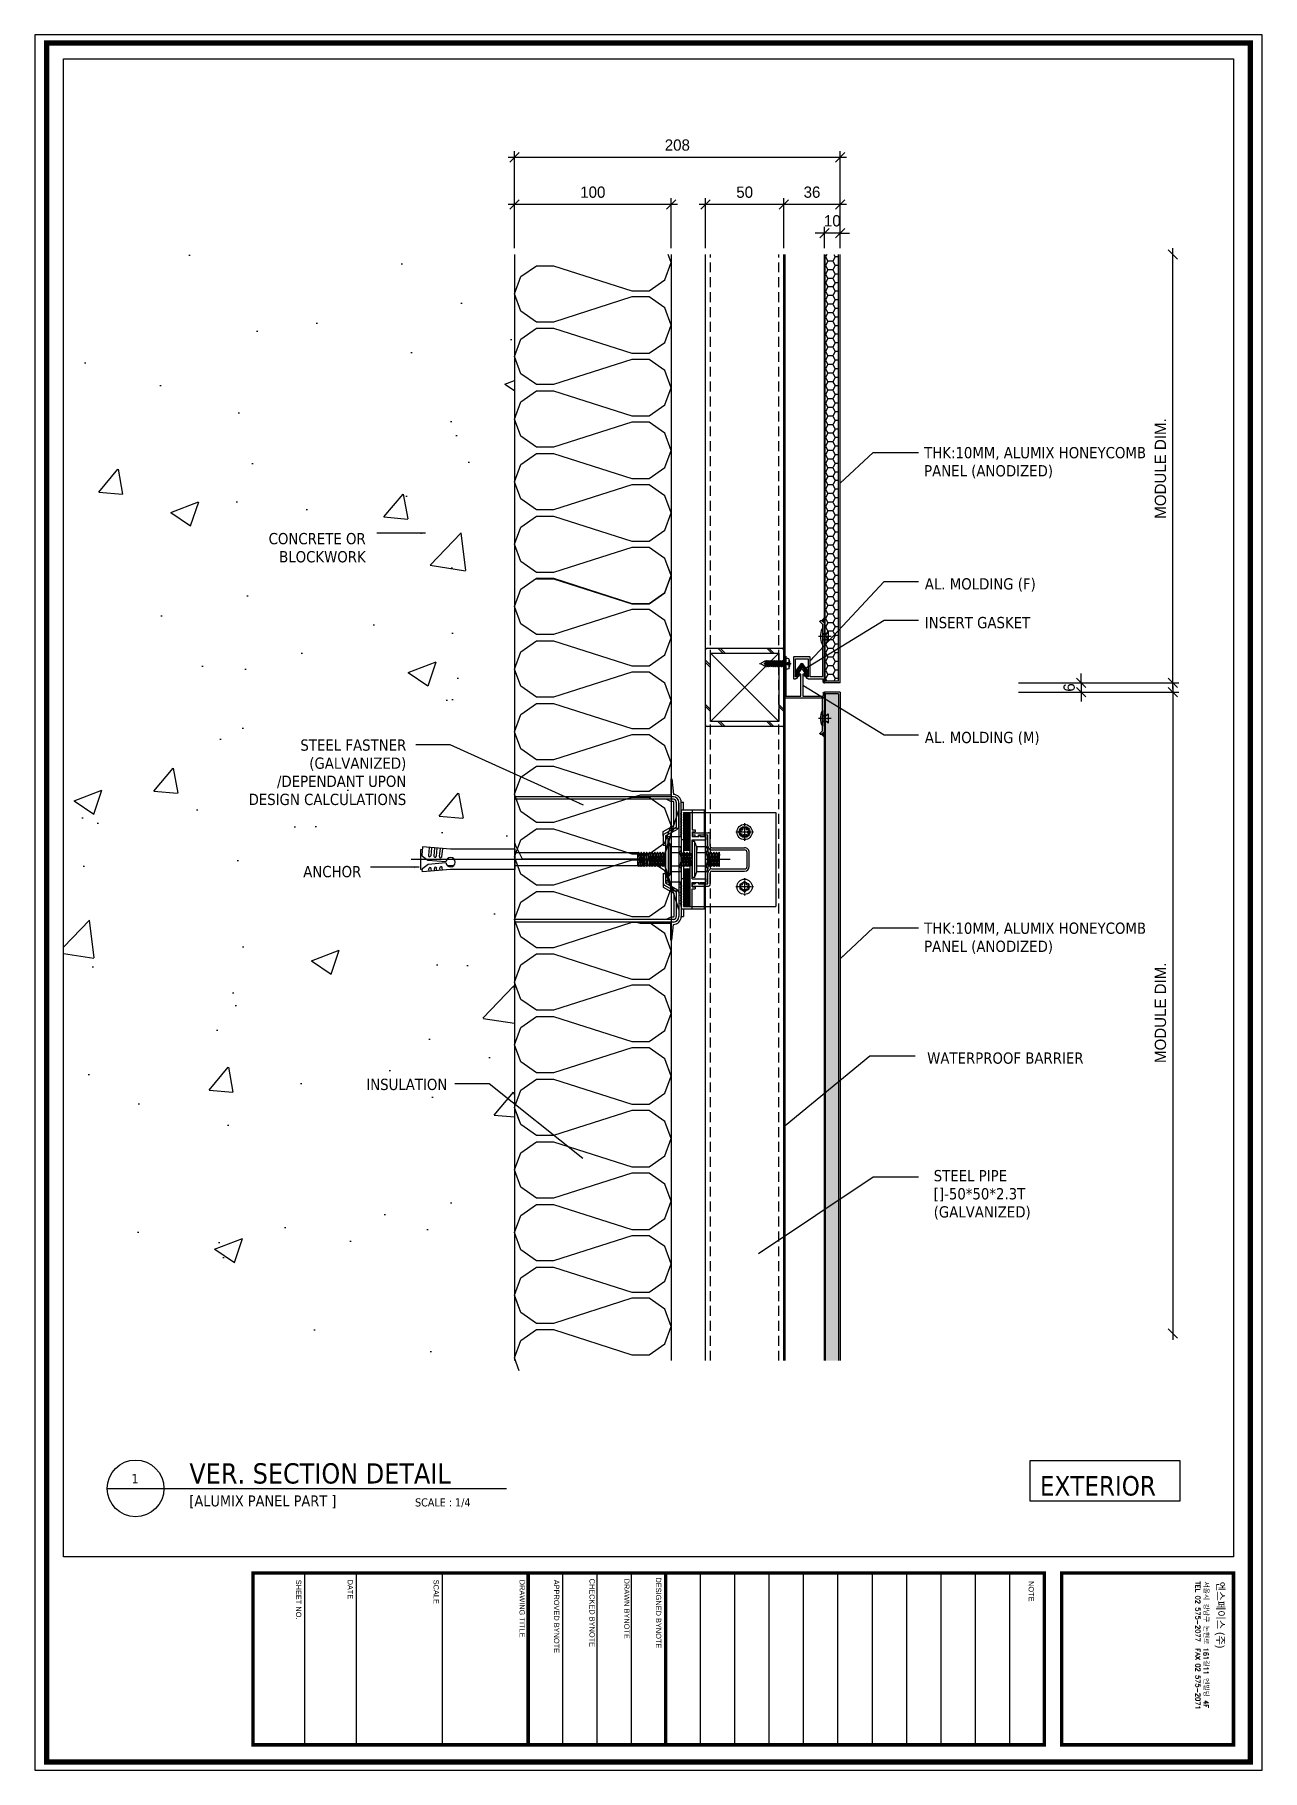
# Model space of a CAD drawing. Header units: millimetres. Extents: x 2352 to 12473, y 635 to 7997.
# Drawn here: x 2358 to 3142, y 2532 to 3641 of the extents above; entities that cross this region are included whole.
import ezdxf

# ---------------------------------------------------------------- set-up
doc = ezdxf.new("R2010")
doc.units = ezdxf.units.MM
for name, pattern in [('( Hidden )', [0.375, 0.25, -0.125]), ('CENTER', [2, 1.25, -0.25, 0.25, -0.25]), ('H', [15, 10, -5]), ('HIDDEN', [9.525, 6.35, -3.175])]:
    doc.linetypes.add(name, pattern=pattern)
doc.layers.get('Defpoints').update_dxf_attribs({"color": 187})
for name, color, linetype in [('01', 1, 'Continuous'), ('4', 4, 'Continuous'), ('5', 5, 'Continuous'), ('ACCY', 8, 'Continuous'), ('cen', 1, 'Continuous'), ('DIM', 7, 'Continuous'), ('fastener', 1, 'Continuous'), ('GASKET', 3, 'Continuous'), ('HATCH', 8, 'Continuous'), ('KD-ELE6', 8, 'Continuous'), ('nt', 34, 'Continuous'), ('OTHER', 8, 'Continuous'), ('PE', 9, 'Continuous'), ('REV01', 9, 'Continuous'), ('skin-mt', 7, 'Continuous'), ('ST_L PIPE', 2, 'Continuous'), ('SYM', 7, 'Continuous'), ('TE 07', 7, 'Continuous'), ('TEXT', 4, 'Continuous'), ('TITLE_TEXT', 7, 'Continuous'), ('Welding', 1, 'Continuous'), ('x-sec$0$A-CON', 2, 'Continuous'), ('x-sec$0$INS', 251, 'Continuous'), ('몰드', 2, 'Continuous'), ('사출', 4, 'Continuous')]:
    doc.layers.add(name, color=color, linetype=linetype)
doc.layers.add('HIDDEN', color=1, linetype='HIDDEN', lineweight=9)
doc.styles.add('Expo M', font='Expo M.ttf')
doc.styles.add('HGTXT', font='romans.shx', dxfattribs={"bigfont": 'whgtxt.shx'})
doc.styles.get("Standard").update_dxf_attribs({"font": 'arial.ttf'})
doc.styles.add('알루이엔씨', font='Expo M.ttf')
doc.dimstyles.new('DS2', dxfattribs={"dimscale": 2, "dimtxt": 1.8, "dimasz": 1.5, "dimexe": 1, "dimexo": 1, "dimgap": 0.5, "dimtad": 1, "dimtoh": 1, "dimdec": 1, "dimzin": 1, "dimdsep": 46, "dimtxsty": 'Expo M', "dimcen": 2, "dimadec": 1, "dimazin": 0, "dimtfac": 1, "dimtdec": 4, "dimtix": 1, "dimtmove": 1, "dimatfit": 3, "dimfxl": 1, "dimtolj": 1, "dimtzin": 1, "dimarcsym": 0})
doc.dimstyles.new('알루이엔씨4', dxfattribs={"dimscale": 4, "dimtxt": 1.8, "dimasz": 1.5, "dimexe": 1, "dimexo": 1, "dimgap": 1, "dimtad": 1, "dimdec": 1, "dimdsep": 46, "dimtxsty": '알루이엔씨', "dimblk": 'OBLIQUE', "dimcen": 2, "dimdle": 1, "dimclrd": 7, "dimclre": 7, "dimclrt": 3, "dimadec": 1, "dimazin": 0, "dimtfac": 1, "dimtdec": 1, "dimtix": 1, "dimtmove": 2, "dimatfit": 3, "dimfxl": 1, "dimtvp": 1, "dimtolj": 1, "dimtzin": 0, "dimarcsym": 0})

msp = doc.modelspace()

# ---------------------------------------------------------------- texts
at = {"layer": 'TEXT', "char_height": 7.2, "line_spacing_factor": 0.963855}
for s, insert, width, attachment_point in [('\\pxql;{\\fTahoma|b0|i0|c0|p34;THK:10MM, ALUMIX HONEYCOMB PANEL (ANODIZED)}', (3079.46, 3377.52), 153.244, 3), ('\\pxqr;{\\fTahoma|b0|i0|c129|p34;CONCRETE OR BLOCKWORK}', (2467.67, 3303.7), 101.8813, 7), ('\\pxql;{\\fTahoma|b0|i0|c129|p34;AL. MOLDING (F)}', (3015.71, 3293.7), 89.0477, 3), ('\\pxql;{\\fTahoma|b0|i0|c129|p34;INSERT GASKET}', (3015.71, 3268.97), 89.0477, 3), ('\\pxql;{\\fTahoma|b0|i0|c129|p34;AL. MOLDING (M)}', (3015.71, 3195.58), 89.0477, 3), ('\\pxqr;{\\fTahoma|b0|i0|c0|p34;STEEL \\fTahoma|b0|i0|c129|p34;FASTNER\\fTahoma|b0|i0|c0|p34;\\P(GALVANIZED)\\fTahoma|b0|i0|c129|p34;\\P/DEPENDANT UPON DESIGN CALCULATIONS}', (2595.46, 3190.72), 115.6898, 3), ('\\pxqr;{\\fTahoma|b0|i0|c129|p34;ANCHOR}', (2464.94, 3102.54), 101.7894, 7), ('\\pxql;{\\fTahoma|b0|i0|c0|p34;THK:10MM, ALUMIX HONEYCOMB PANEL (ANODIZED)}', (3079.46, 3073.73), 153.244, 3), ('\\pxql;{\\fTahoma|b0|i0|c0|p34;WATERPROOF BARRIER}', (2928.19, 2990.75), 112.4594, 1), ('\\pxqr;{\\fTahoma|b0|i0|c0|p34;INSULATION}', (2503.17, 2973.94), 118.4981, 1), ('\\pxql;{\\fTahoma|b0|i0|c0|p34;STEEL PIPE\\P[]-50*50*\\fTahoma|b0|i0|c129|p34;2\\fTahoma|b0|i0|c0|p34;.\\fTahoma|b0|i0|c129|p34;3\\fTahoma|b0|i0|c0|p34;T\\P(GALVANIZED)}', (3003.36, 2915.63), 71.0245, 3)]:
    msp.add_mtext(s, dxfattribs=dict(at, insert=insert, width=width, attachment_point=attachment_point))
at = {"layer": 'TEXT', "color": 2, "true_color": 0xffff00, "insert": (3000.2, 2707.41), "char_height": 12.48, "width": 90.2586, "attachment_point": 7, "line_spacing_factor": 0.963855}
msp.add_mtext('\\fTahoma;EXTERIOR', dxfattribs=at)
at = {"layer": 'TITLE_TEXT', "color": 2, "true_color": 0xffff00, "insert": (2456.91, 2715.08), "char_height": 12.96, "width": 191.1391, "attachment_point": 7, "line_spacing_factor": 0.963855}
msp.add_mtext('\\fTahoma;VER. SECTION DETAIL', dxfattribs=at)
at = {"layer": 'TITLE_TEXT', "color": 3, "true_color": 0x00ff00, "attachment_point": 7, "line_spacing_factor": 0.963855}
for s, insert, char_height, width in [('\\fTahoma;1', (2419.95, 2715.38), 6, 8.9419), ('\\fTahoma;[ALUMIX PANEL PART ]', (2456.91, 2699.49), 7, 105.1355), ('\\fTahoma;SCALE : 1/4', (2601.07, 2700.04), 5.184, 42.074)]:
    msp.add_mtext(s, dxfattribs=dict(at, insert=insert, char_height=char_height, width=width))

# ---------------------------------------------------------------- blocks, each defined once
blk = doc.blocks.new('AL-TEMPLATE')
at = {"color": 9}
for p, q in [((2716.82, 1392.97), (2800.02, 1392.97)), ((2716.82, 1376.33), (2800.02, 1376.33)), ((2716.82, 1359.69), (2800.02, 1359.69)), ((2716.82, 1343.05), (2800.02, 1343.05)), ((2716.82, 1326.41), (2800.02, 1326.41)), ((2716.82, 1309.77), (2800.02, 1309.77)), ((2716.82, 1293.13), (2800.02, 1293.13)), ((2716.82, 1276.49), (2800.02, 1276.49)), ((2716.82, 1259.85), (2800.02, 1259.85)), ((2716.82, 1243.21), (2800.02, 1243.21)), ((2716.82, 1209.93), (2800.02, 1209.93)), ((2716.82, 1193.29), (2800.02, 1193.29)), ((2716.82, 1176.65), (2800.02, 1176.65)), ((2716.82, 1118.41), (2800.02, 1118.41)), ((2716.82, 1076.81), (2800.02, 1076.81)), ((2716.82, 1051.85), (2800.02, 1051.85))]:
    blk.add_line(p, q, dxfattribs=at)
for points, const_width in [([(1976.34, 1509.45), (2808.34, 1509.45), (2808.34, 927.05), (1976.34, 927.05)], 2.5), ([(2716.82, 1501.32), (2800.02, 1501.32), (2800.02, 1418.12), (2716.82, 1418.12)], 1.66), ([(2716.82, 1409.8), (2800.02, 1409.8), (2800.02, 1026.89), (2716.82, 1026.89)], 1.66)]:
    blk.add_lwpolyline(points, close=True, dxfattribs=dict(at, const_width=const_width))
at = {"color": 9, "const_width": 1.66}
for points in [[(2716.82, 1226.57), (2800.02, 1226.57)], [(2716.82, 1160.01), (2800.02, 1160.01)]]:
    blk.add_lwpolyline(points, dxfattribs=at)
at = {"layer": 'nt', "color": 254, "linetype": 'Continuous', "ltscale": 2}
blk.add_lwpolyline([(1972.34, 1515.25), (1972.34, 921.25), (2812.34, 921.25), (2812.34, 1515.25)], close=True, dxfattribs=at)
at = {"layer": 'TE 07'}
blk.add_lwpolyline([(1984.07, 1501.32), (2709.08, 1501.32), (2709.08, 935.18), (1984.07, 935.18)], close=True, dxfattribs=at)
at = {"color": 150, "insert": (2721.06, 1496.93), "char_height": 3.6698, "attachment_point": 1, "style": 'HGTXT'}
blk.add_mtext('{\\fExpo M|b0|i0|c129|p18;엔스페이스 (주)}', dxfattribs=at)
at = {"color": 7, "insert": (2720.94, 1489.17), "char_height": 2.3487, "attachment_point": 1, "style": 'HGTXT'}
blk.add_mtext('서울시 강남구 논현로 161길11 엔빌딩 4F\\PTEL 02 575-2077  FAX 02 575-2071', dxfattribs=at)
at = {"color": 9, "attachment_point": 1}
for s, insert, char_height, width in [('NOTE', (2720.76, 1404.73), 2.556, 438.9676), ('DESIGNED BYNOTE', (2719.01, 1224.39), 2.5559, 438.9676), ('DRAWN BYNOTE', (2719.56, 1209.04), 2.5559, 438.9676), ('CHECKED BYNOTE', (2719.56, 1192.25), 2.5559, 438.9676), ('APPROVED BYNOTE', (2720.1, 1175.04), 2.5559, 438.9676), ('DRAWING TITLE', (2720.1, 1158.4), 2.5559, 438.9675), ('SCALE', (2720.1, 1116.8), 2.556, 438.9675), ('{\\fﾱﾼﾸﾲ|b0|i0|c129|p49;DATE}', (2720.1, 1075.2), 2.5559, 438.9675), ('SHEET NO.', (2720.1, 1050.24), 2.556, 438.9675)]:
    blk.add_mtext(s, dxfattribs=dict(at, insert=insert, char_height=char_height, width=width))
blk = doc.blocks.new('_Oblique')
at = {"color": 0, "linetype": 'ByBlock', "lineweight": -2}
blk.add_line((-0.5, -0.5), (0.5, 0.5), dxfattribs=at)
blk = doc.blocks.new('*D163')
at = {"layer": 'Defpoints', "color": 0, "transparency": 16777216}
for p in [(2664.6, 3532.5), (2664.6, 3500.6), (2764.6, 3500.6)]:
    blk.add_point(p, dxfattribs=at)
at = {"layer": 'DIM', "color": 7, "lineweight": -2, "transparency": 16777216}
for p, q in [((2768.6, 3532.5), (2660.6, 3532.5)), ((2664.6, 3504.6), (2664.6, 3536.5)), ((2764.6, 3504.6), (2764.6, 3536.5))]:
    blk.add_line(p, q, dxfattribs=at)
at = {"layer": 'DIM', "color": 7, "lineweight": -2, "transparency": 16777216, "xscale": 6, "yscale": 6, "zscale": 6, "rotation": 180}
blk.add_blockref('_Oblique', (2664.6, 3532.5), dxfattribs=at)
at = {"layer": 'DIM', "color": 7, "lineweight": -2, "transparency": 16777216, "xscale": 6, "yscale": 6, "zscale": 6}
blk.add_blockref('_Oblique', (2764.6, 3532.5), dxfattribs=at)
at = {"layer": 'DIM', "color": 3, "transparency": 16777216, "insert": (2714.6, 3540.3), "char_height": 7.2, "attachment_point": 5, "style": '알루이엔씨'}
blk.add_mtext('\\A1;100', dxfattribs=at)
blk = doc.blocks.new('*D164')
at = {"layer": 'Defpoints', "color": 0, "transparency": 16777216}
for p in [(2836.6, 3532.5), (2836.6, 3500.6), (2872.6, 3500.6)]:
    blk.add_point(p, dxfattribs=at)
at = {"layer": 'DIM', "color": 7, "lineweight": -2, "transparency": 16777216}
for p, q in [((2876.6, 3532.5), (2832.6, 3532.5)), ((2836.6, 3504.6), (2836.6, 3536.5)), ((2872.6, 3504.6), (2872.6, 3536.5))]:
    blk.add_line(p, q, dxfattribs=at)
at = {"layer": 'DIM', "color": 7, "lineweight": -2, "transparency": 16777216, "xscale": 6, "yscale": 6, "zscale": 6, "rotation": 180}
blk.add_blockref('_Oblique', (2836.6, 3532.5), dxfattribs=at)
at = {"layer": 'DIM', "color": 7, "lineweight": -2, "transparency": 16777216, "xscale": 6, "yscale": 6, "zscale": 6}
blk.add_blockref('_Oblique', (2872.6, 3532.5), dxfattribs=at)
at = {"layer": 'DIM', "color": 3, "transparency": 16777216, "insert": (2854.6, 3540.3), "char_height": 7.2, "attachment_point": 5, "style": '알루이엔씨'}
blk.add_mtext('\\A1;36', dxfattribs=at)
blk = doc.blocks.new('*D165')
at = {"layer": 'Defpoints', "color": 0, "transparency": 16777216}
for p in [(2862.6, 3514.2), (2862.6, 3500.6), (2872.6, 3500.6)]:
    blk.add_point(p, dxfattribs=at)
at = {"layer": 'DIM', "color": 7, "lineweight": -2, "transparency": 16777216}
for p, q in [((2862.6, 3504.6), (2862.6, 3518.2)), ((2872.6, 3504.6), (2872.6, 3518.2)), ((2862.6, 3514.2), (2856.6, 3514.2)), ((2872.6, 3514.2), (2862.6, 3514.2)), ((2872.6, 3514.2), (2878.6, 3514.2))]:
    blk.add_line(p, q, dxfattribs=at)
at = {"layer": 'DIM', "color": 7, "lineweight": -2, "transparency": 16777216, "xscale": 6, "yscale": 6, "zscale": 6}
blk.add_blockref('_Oblique', (2862.6, 3514.2), dxfattribs=at)
at = {"layer": 'DIM', "color": 7, "lineweight": -2, "transparency": 16777216, "xscale": 6, "yscale": 6, "zscale": 6, "rotation": 180}
blk.add_blockref('_Oblique', (2872.6, 3514.2), dxfattribs=at)
at = {"layer": 'DIM', "color": 3, "transparency": 16777216, "insert": (2867.6, 3522), "char_height": 7.2, "attachment_point": 5, "style": '알루이엔씨'}
blk.add_mtext('\\A1;10', dxfattribs=at)
blk = doc.blocks.new('*D166')
at = {"layer": 'Defpoints', "color": 0, "transparency": 16777216}
for p in [(2872.6, 3562.6), (2664.6, 3500.6), (2872.6, 3500.6)]:
    blk.add_point(p, dxfattribs=at)
at = {"layer": 'DIM', "color": 7, "lineweight": -2, "transparency": 16777216}
for p, q in [((2660.6, 3562.6), (2876.6, 3562.6)), ((2664.6, 3504.6), (2664.6, 3566.6)), ((2872.6, 3504.6), (2872.6, 3566.6))]:
    blk.add_line(p, q, dxfattribs=at)
at = {"layer": 'DIM', "color": 7, "lineweight": -2, "transparency": 16777216, "xscale": 6, "yscale": 6, "zscale": 6, "rotation": 180}
blk.add_blockref('_Oblique', (2664.6, 3562.6), dxfattribs=at)
at = {"layer": 'DIM', "color": 7, "lineweight": -2, "transparency": 16777216, "xscale": 6, "yscale": 6, "zscale": 6}
blk.add_blockref('_Oblique', (2872.6, 3562.6), dxfattribs=at)
at = {"layer": 'DIM', "color": 3, "transparency": 16777216, "insert": (2768.6, 3570.4), "char_height": 7.2, "attachment_point": 5, "style": '알루이엔씨'}
blk.add_mtext('\\A1;208', dxfattribs=at)
blk = doc.blocks.new('*D167')
at = {"layer": 'Defpoints', "color": 0, "transparency": 16777216}
for p in [(2786.6, 3532.5), (2786.6, 3500.6), (2836.6, 3500.6)]:
    blk.add_point(p, dxfattribs=at)
at = {"layer": 'DIM', "color": 7, "lineweight": -2, "transparency": 16777216}
for p, q in [((2840.6, 3532.5), (2782.6, 3532.5)), ((2786.6, 3504.6), (2786.6, 3536.5)), ((2836.6, 3504.6), (2836.6, 3536.5))]:
    blk.add_line(p, q, dxfattribs=at)
at = {"layer": 'DIM', "color": 7, "lineweight": -2, "transparency": 16777216, "xscale": 6, "yscale": 6, "zscale": 6, "rotation": 180}
blk.add_blockref('_Oblique', (2786.6, 3532.5), dxfattribs=at)
at = {"layer": 'DIM', "color": 7, "lineweight": -2, "transparency": 16777216, "xscale": 6, "yscale": 6, "zscale": 6}
blk.add_blockref('_Oblique', (2836.6, 3532.5), dxfattribs=at)
at = {"layer": 'DIM', "color": 3, "transparency": 16777216, "insert": (2811.6, 3540.3), "char_height": 7.2, "attachment_point": 5, "style": '알루이엔씨'}
blk.add_mtext('\\A1;50', dxfattribs=at)
blk = doc.blocks.new('*D168')
at = {"layer": 'Defpoints', "color": 0, "transparency": 16777216}
for p in [(2982.6, 3220.9), (3046.6, 2811.2), (3085, 2811.2)]:
    blk.add_point(p, dxfattribs=at)
at = {"layer": 'DIM', "color": 7, "lineweight": -2, "transparency": 16777216}
for p, q in [((2986.6, 3220.9), (3089, 3220.9)), ((3085, 3224.9), (3085, 2807.2))]:
    blk.add_line(p, q, dxfattribs=at)
at = {"layer": 'DIM', "color": 7, "lineweight": -2, "transparency": 16777216, "xscale": 6, "yscale": 6, "zscale": 6}
for p, rotation in [((3085, 3220.9), 90), ((3085, 2811.2), 270)]:
    blk.add_blockref('_Oblique', p, dxfattribs=dict(at, rotation=rotation))
at = {"layer": 'DIM', "color": 3, "transparency": 16777216, "insert": (3077.2, 3016.1), "char_height": 7.2, "attachment_point": 5, "rotation": 90, "style": '알루이엔씨'}
blk.add_mtext('\\A1;MODULE DIM.', dxfattribs=at)
blk = doc.blocks.new('*D169')
at = {"layer": 'Defpoints', "color": 0, "transparency": 16777216}
for p in [(3046.6, 3500.6), (3085, 3500.6), (2982.6, 3226.9)]:
    blk.add_point(p, dxfattribs=at)
at = {"layer": 'DIM', "color": 7, "lineweight": -2, "transparency": 16777216}
for p, q in [((3085, 3222.9), (3085, 3504.6)), ((2986.6, 3226.9), (3089, 3226.9))]:
    blk.add_line(p, q, dxfattribs=at)
at = {"layer": 'DIM', "color": 7, "lineweight": -2, "transparency": 16777216, "xscale": 6, "yscale": 6, "zscale": 6}
for p, rotation in [((3085, 3500.6), 90), ((3085, 3226.9), 270)]:
    blk.add_blockref('_Oblique', p, dxfattribs=dict(at, rotation=rotation))
at = {"layer": 'DIM', "color": 3, "transparency": 16777216, "insert": (3077.2, 3363.8), "char_height": 7.2, "attachment_point": 5, "rotation": 90, "style": '알루이엔씨'}
blk.add_mtext('\\A1;MODULE DIM.', dxfattribs=at)
blk = doc.blocks.new('*D170')
at = {"layer": 'Defpoints', "color": 0, "transparency": 16777216}
for p in [(2982.6, 3226.9), (2982.6, 3220.9), (3026.6, 3220.9)]:
    blk.add_point(p, dxfattribs=at)
at = {"layer": 'DIM', "color": 7, "lineweight": -2, "transparency": 16777216}
for p, q in [((2986.6, 3226.9), (3030.6, 3226.9)), ((3026.6, 3226.9), (3026.6, 3232.9)), ((3026.6, 3226.9), (3026.6, 3220.9)), ((2986.6, 3220.9), (3030.6, 3220.9)), ((3026.6, 3220.9), (3026.6, 3214.9))]:
    blk.add_line(p, q, dxfattribs=at)
at = {"layer": 'DIM', "color": 7, "lineweight": -2, "transparency": 16777216, "xscale": 6, "yscale": 6, "zscale": 6}
for p, rotation in [((3026.6, 3226.9), 270), ((3026.6, 3220.9), 90)]:
    blk.add_blockref('_Oblique', p, dxfattribs=dict(at, rotation=rotation))
at = {"layer": 'DIM', "color": 3, "transparency": 16777216, "insert": (3018.9, 3223.9), "char_height": 7.2, "attachment_point": 5, "rotation": 90, "style": '알루이엔씨'}
blk.add_mtext('\\A1;6', dxfattribs=at)
blk = doc.blocks.new('VLTM')
at = {"color": 1, "linetype": 'CENTER'}
for p, q in [((54098.3, -70152.6, 0), (54109.5, -70152.6, 0)), ((54103.9, -70158.2, 0), (54103.9, -70147, 0))]:
    blk.add_line(p, q, dxfattribs=at)
at = {"layer": '5', "ltscale": 0.1, "elevation": 0}
blk.add_lwpolyline([(54101.1, -70151), (54103.9, -70149.3), (54106.7, -70151), (54106.7, -70154.2), (54103.9, -70155.9), (54101.1, -70154.2)], close=True, dxfattribs=at)
at = {"layer": '5', "ltscale": 0.1}
for radius in [4.88, 2.84]:
    blk.add_circle((54103.9, -70152.6, 0), radius, dxfattribs=at)
at = {"layer": '5', "linetype": 'H', "ltscale": 0.1}
blk.add_circle((54103.9, -70152.6, 0), 2.03, dxfattribs=at)
blk = doc.blocks.new('캡 평면')
at = {"layer": '사출'}
for p, q in [((15860.2, 6008), (15858.8, 6008)), ((15858.8, 6008), (15858.8, 5997.5)), ((15860.2, 6008), (15860.2, 6006)), ((15861.1, 6006), (15860.2, 6006)), ((15860.2, 6004), (15860.2, 5997.9)), ((15861.1, 6004), (15860.2, 6004)), ((15861.1, 6006), (15861.1, 6004)), ((15890.5, 6006), (15891.4, 6006)), ((15890.5, 6006), (15890.5, 6004)), ((15890.5, 6004), (15891.4, 6004)), ((15892.8, 6008), (15891.4, 6008)), ((15891.4, 6008), (15891.4, 6006)), ((15891.4, 6004), (15891.4, 5997.9)), ((15892.8, 6008), (15892.8, 5997.5)), ((15859.8, 5996.5), (15867.3, 5996.5)), ((15860.2, 5997.9), (15867.3, 5997.9)), ((15868.3, 5995.5), (15868.3, 5974.5)), ((15869.7, 5995.5), (15869.7, 5974.5)), ((15881.9, 5995.5), (15881.9, 5974.5)), ((15883.3, 5995.5), (15883.3, 5974.5)), ((15884.3, 5997.9), (15891.4, 5997.9)), ((15884.3, 5996.5), (15891.8, 5996.5)), ((15871.3, 5972.9), (15880.3, 5972.9)), ((15871.3, 5971.5), (15880.3, 5971.5))]:
    blk.add_line(p, q, dxfattribs=at)
for centre, radius, start, end in [((15859.8, 5997.5), 1, 180, 270), ((15867.3, 5995.5), 2.4, 0, 90), ((15867.3, 5995.5), 1, 0, 90), ((15884.3, 5995.5), 2.4, 90, 180), ((15884.3, 5995.5), 1, 90, 180), ((15891.8, 5997.5), 1, 270, 0), ((15871.3, 5974.5), 3, 180, 270), ((15871.3, 5974.5), 1.6, 180, 270), ((15880.3, 5974.5), 3, 270, 0), ((15880.3, 5974.5), 1.6, 270, 0)]:
    blk.add_arc(centre, radius, start, end, dxfattribs=at)
blk = doc.blocks.new('2wf32cv33f')
at = {"layer": '사출'}
for p, q in [((-2766.8, 1637.9), (-2765.8, 1641.3)), ((-2684.8, 1637.9), (-2685.8, 1641.3)), ((-2766.8, 1618.3), (-2766.8, 1637.9)), ((-2684.8, 1618.3), (-2684.8, 1637.9)), ((-2762.7, 1618.4), (-2764.2, 1621.4)), ((-2743.5, 1623.4), (-2747.4, 1616.4)), ((-2740.8, 1623.4), (-2743.5, 1623.4)), ((-2740.3, 1612.2), (-2740.3, 1621.8)), ((-2711.3, 1612.2), (-2711.3, 1621.8)), ((-2710.8, 1623.4), (-2708, 1623.4)), ((-2708, 1623.4), (-2704.2, 1616.4)), ((-2688.9, 1618.4), (-2687.4, 1621.4)), ((-2777.3, 1618.3), (-2777.3, 1617.8)), ((-2777.3, 1618.3), (-2766.8, 1618.3)), ((-2777.3, 1617.8), (-2767.3, 1616.8)), ((-2767.3, 1616.8), (-2767.3, 1616.8)), ((-2762.7, 1616.8), (-2762.7, 1618.4)), ((-2747.4, 1616.4), (-2762.3, 1616.4)), ((-2755.8, 1611.8), (-2762.3, 1611.8)), ((-2755.8, 1611.8), (-2755.7, 1611.7)), ((-2755.4, 1611.7), (-2755.1, 1612.2)), ((-2755.1, 1612.2), (-2755, 1612.2)), ((-2755, 1612.2), (-2754.7, 1611.7)), ((-2754.4, 1611.7), (-2754.1, 1612.2)), ((-2754.1, 1612.2), (-2754, 1612.2)), ((-2754, 1612.2), (-2753.7, 1611.7)), ((-2753.3, 1611.7), (-2753.1, 1612.2)), ((-2753.1, 1612.2), (-2752.9, 1612.2)), ((-2752.9, 1612.2), (-2752.7, 1611.7)), ((-2752.3, 1611.7), (-2752.1, 1612.2)), ((-2752.1, 1612.2), (-2751.9, 1612.2)), ((-2751.9, 1612.2), (-2751.7, 1611.7)), ((-2751.3, 1611.7), (-2751, 1612.2)), ((-2751, 1612.2), (-2750.9, 1612.2)), ((-2750.9, 1612.2), (-2750.6, 1611.7)), ((-2750.3, 1611.7), (-2750, 1612.2)), ((-2750, 1612.2), (-2749.9, 1612.2)), ((-2749.9, 1612.2), (-2749.6, 1611.7)), ((-2749.3, 1611.7), (-2749, 1612.2)), ((-2749, 1612.2), (-2748.8, 1612.2)), ((-2748.8, 1612.2), (-2748.6, 1611.7)), ((-2748.2, 1611.7), (-2748, 1612.2)), ((-2748, 1612.2), (-2747.8, 1612.2)), ((-2747.8, 1612.2), (-2747.6, 1611.7)), ((-2747.2, 1611.7), (-2747, 1612.2)), ((-2747, 1612.2), (-2746.8, 1612.2)), ((-2746.8, 1612.2), (-2746.5, 1611.7)), ((-2746.2, 1611.7), (-2745.9, 1612.2)), ((-2745.9, 1612.2), (-2745.8, 1612.2)), ((-2745.8, 1612.2), (-2745.5, 1611.7)), ((-2745.2, 1611.7), (-2744.9, 1612.2)), ((-2744.9, 1612.2), (-2744.8, 1612.2)), ((-2744.8, 1612.2), (-2744.5, 1611.7)), ((-2744.1, 1611.7), (-2743.9, 1612.2)), ((-2743.9, 1612.2), (-2743.7, 1612.2)), ((-2743.7, 1612.2), (-2743.5, 1611.7)), ((-2743.1, 1611.7), (-2742.9, 1612.2)), ((-2742.9, 1612.2), (-2742.7, 1612.2)), ((-2742.7, 1612.2), (-2742.5, 1611.7)), ((-2742.1, 1611.7), (-2741.8, 1612.2)), ((-2741.8, 1612.2), (-2741.7, 1612.2)), ((-2741.7, 1612.2), (-2741.5, 1611.8)), ((-2741.1, 1611.8), (-2740.9, 1612.2)), ((-2740.9, 1612.2), (-2740.3, 1612.2)), ((-2710.7, 1612.2), (-2711.3, 1612.2)), ((-2710.5, 1611.8), (-2710.7, 1612.2)), ((-2709.9, 1612.2), (-2710.1, 1611.8)), ((-2709.7, 1612.2), (-2709.9, 1612.2)), ((-2709.5, 1611.7), (-2709.7, 1612.2)), ((-2708.9, 1612.2), (-2709.1, 1611.7)), ((-2708.7, 1612.2), (-2708.9, 1612.2)), ((-2708.4, 1611.7), (-2708.7, 1612.2)), ((-2707.8, 1612.2), (-2708.1, 1611.7)), ((-2707.7, 1612.2), (-2707.8, 1612.2)), ((-2707.4, 1611.7), (-2707.7, 1612.2)), ((-2706.8, 1612.2), (-2707.1, 1611.7)), ((-2706.7, 1612.2), (-2706.8, 1612.2)), ((-2706.4, 1611.7), (-2706.7, 1612.2)), ((-2705.8, 1612.2), (-2706.1, 1611.7)), ((-2705.6, 1612.2), (-2705.8, 1612.2)), ((-2705.4, 1611.7), (-2705.6, 1612.2)), ((-2704.8, 1612.2), (-2705, 1611.7)), ((-2704.6, 1612.2), (-2704.8, 1612.2)), ((-2704.4, 1611.7), (-2704.6, 1612.2)), ((-2704.2, 1616.4), (-2689.3, 1616.4)), ((-2703.7, 1612.2), (-2704, 1611.7)), ((-2703.6, 1612.2), (-2703.7, 1612.2)), ((-2703.3, 1611.7), (-2703.6, 1612.2)), ((-2702.7, 1612.2), (-2703, 1611.7)), ((-2702.6, 1612.2), (-2702.7, 1612.2)), ((-2702.3, 1611.7), (-2702.6, 1612.2)), ((-2701.7, 1612.2), (-2702, 1611.7)), ((-2701.5, 1612.2), (-2701.7, 1612.2)), ((-2701.3, 1611.7), (-2701.5, 1612.2)), ((-2700.7, 1612.2), (-2700.9, 1611.7)), ((-2700.5, 1612.2), (-2700.7, 1612.2)), ((-2700.3, 1611.7), (-2700.5, 1612.2)), ((-2699.7, 1612.2), (-2699.9, 1611.7)), ((-2699.5, 1612.2), (-2699.7, 1612.2)), ((-2699.2, 1611.7), (-2699.5, 1612.2)), ((-2698.6, 1612.2), (-2698.9, 1611.7)), ((-2698.5, 1612.2), (-2698.6, 1612.2)), ((-2698.2, 1611.7), (-2698.5, 1612.2)), ((-2697.6, 1612.2), (-2697.9, 1611.7)), ((-2697.5, 1612.2), (-2697.6, 1612.2)), ((-2697.2, 1611.7), (-2697.5, 1612.2)), ((-2696.6, 1612.2), (-2696.9, 1611.7)), ((-2696.4, 1612.2), (-2696.6, 1612.2)), ((-2696.2, 1611.7), (-2696.4, 1612.2)), ((-2695.8, 1611.8), (-2689.3, 1611.8)), ((-2695.8, 1611.8), (-2695.8, 1611.7)), ((-2688.9, 1616.8), (-2688.9, 1618.4)), ((-2674.3, 1618.3), (-2684.8, 1618.3)), ((-2674.3, 1617.8), (-2684.3, 1616.8)), ((-2684.3, 1616.8), (-2684.3, 1616.8)), ((-2674.3, 1618.3), (-2674.3, 1617.8))]:
    blk.add_line(p, q, dxfattribs=at)
for centre, radius, start, end in [((-2762.3, 1616.8), 5, 180, 270), ((-2762.3, 1616.8), 0.4, 180, 270), ((-2689.3, 1616.8), 5, 270, 0), ((-2689.3, 1616.8), 0.4, 270, 0)]:
    blk.add_arc(centre, radius, start, end, dxfattribs=at)
at = {"layer": '사출', "extrusion": (0, 0, -1)}
for centre in [(2755.6, 1611.8), (2754.5, 1611.8), (2753.5, 1611.8), (2752.5, 1611.8), (2751.5, 1611.8), (2750.5, 1611.8), (2749.4, 1611.8), (2748.4, 1611.8), (2747.4, 1611.8), (2746.4, 1611.8), (2745.3, 1611.8), (2744.3, 1611.8), (2743.3, 1611.8), (2742.3, 1611.8), (2741.3, 1611.9), (2710.3, 1611.9), (2709.3, 1611.8), (2708.3, 1611.8), (2707.2, 1611.8), (2706.2, 1611.8), (2705.2, 1611.8), (2704.2, 1611.8), (2703.2, 1611.8), (2702.1, 1611.8), (2701.1, 1611.8), (2700.1, 1611.8), (2699.1, 1611.8), (2698, 1611.8), (2697, 1611.8), (2696, 1611.8)]:
    blk.add_arc(centre, 0.2, 210, 330, dxfattribs=at)
blk = doc.blocks.new('옵티마 원통 평면')
at = {"layer": '5'}
for p, q in [((11312.1, 5179.5), (11296.8, 5179.5)), ((11297.3, 5179.5), (11369.3, 5179.5)), ((11301.3, 5179.5), (11329.7, 5170.4)), ((11313.3, 5179.5), (11353.3, 5179.5)), ((11313.3, 5178), (11313.3, 5179.5)), ((11318.3, 5171), (11313.9, 5178.6)), ((11365.3, 5179.5), (11336.8, 5170.4)), ((11348.3, 5171), (11352.7, 5178.6)), ((11353.3, 5178), (11353.3, 5179.5)), ((11354.4, 5179.5), (11369.8, 5179.5)), ((11293.3, 5176), (11293.3, 5074.6)), ((11293.3, 5175.5), (11293.3, 5074.6)), ((11294.9, 5176), (11294.9, 5074.6)), ((11296.8, 5177.9), (11312.6, 5177.9)), ((11317.1, 5170), (11312.6, 5177.9)), ((11315.4, 5175.1), (11333.3, 5169.4)), ((11318.3, 5171), (11324.3, 5171)), ((11318.3, 5169.4), (11324.3, 5169.4)), ((11324.3, 5169.4), (11324.3, 5171)), ((11351.2, 5175.1), (11333.3, 5169.4)), ((11342.3, 5171), (11348.3, 5171)), ((11342.3, 5169.4), (11342.3, 5171)), ((11342.3, 5169.4), (11348.3, 5169.4)), ((11349.5, 5170), (11354, 5177.9)), ((11354, 5177.9), (11369.8, 5177.9)), ((11371.7, 5176), (11371.7, 5074.6)), ((11373.3, 5176), (11373.3, 5074.6)), ((11373.3, 5175.5), (11373.3, 5074.6)), ((11333.2, 5165.7), (11333.2, 5079.6)), ((11333.3, 5165.7), (11333.3, 5074.6)), ((11333.2, 5079.6), (11324.3, 5075.1)), ((11293.3, 5074.6), (11322, 5074.6)), ((11293.3, 5074.6), (11294.9, 5074.6)), ((11333.3, 5074.6), (11373.3, 5074.6)), ((11371.7, 5074.6), (11373.3, 5074.6)), ((11371.7, 5074.6), (11373.3, 5074.6))]:
    blk.add_line(p, q, dxfattribs=at)
for centre, radius, start, end in [((11296.8, 5176), 3.5, 90, 180), ((11312.1, 5177.5), 2, 30.4632, 90), ((11354.4, 5177.5), 2, 90, 149.5368), ((11369.8, 5176), 3.5, 0, 90), ((11296.8, 5176), 1.9, 90, 180), ((11316.3, 5178), 3, 180, 252.2553), ((11318.3, 5171), 1.6, 219.8029, 270), ((11328.2, 5165.7), 5, 0, 72.2553), ((11338.3, 5165.7), 5, 107.7447, 180), ((11348.3, 5171), 1.6, 270, 318.9757), ((11350.3, 5178), 3, 287.7447, 0), ((11369.8, 5176), 1.9, 0, 90), ((11322, 5079.6), 5, 270, 296.5651)]:
    blk.add_arc(centre, radius, start, end, dxfattribs=at)
at = {"rotation": 180.0000000000182}
blk.add_blockref('2wf32cv33f', (8607.5, 6792.8), dxfattribs=at)
blk = doc.blocks.new('코니컬 2차')
at = {"layer": '01', "color": 5}
for p, q in [((-1.6, -11.5), (-1.6, 11.5)), ((-1.6, 11.5), (0, 11.5)), ((0, -11.5), (0, 11.5)), ((-10, -6.5), (-10, 6.5)), ((-9.5, 8), (-3, 8)), ((-9, 4.3), (-3, 4.3)), ((-3, 8), (-3, -8)), ((-9.5, -8), (-3, -8)), ((-9, -4.3), (-3, -4.3)), ((-3, -8), (-3, -5.9)), ((-1.6, -11.5), (0, -11.5))]:
    blk.add_line(p, q, dxfattribs=at)
for centre, radius, start, end in [((14.2, 3.2), 17.8, 152.132, 164.2652), ((-7.3, 6.4), 2.7, 144.4572, 231.0699), ((-0.3, 0), 9.75, 153.8162, 206.1838), ((-7.3, -6.4), 2.7, 128.9301, 215.5428), ((14.2, -3.2), 17.8, 195.7348, 207.868)]:
    blk.add_arc(centre, radius, start, end, dxfattribs=at)
blk = doc.blocks.new('코니컬 1차')
at = {"layer": '01', "color": 5}
for p, q in [((-2.1, 12.5), (-2.1, 10.9)), ((-1.6, 13.5), (0, 13.5)), ((-1.6, 13.5), (-1.6, 10.9)), ((-1.6, -13.5), (-1.6, 13.5)), ((-1.6, 13), (-1.6, 13)), ((0, -13.5), (0, 13.5)), ((-10, -6.5), (-10, 6.5)), ((-9.5, 8), (-3, 8)), ((-9, 4.3), (-3, 4.3)), ((-3, 8), (-3, -8)), ((-1.6, 10.9), (-1.6, 10.9)), ((-9.5, -8), (-3, -8)), ((-9, -4.3), (-3, -4.3)), ((-2.1, -12.5), (-2.1, -10.9)), ((-1.6, -10.9), (-1.6, -13.5)), ((-1.6, -13.5), (0, -13.5))]:
    blk.add_line(p, q, dxfattribs=at)
for centre, radius, start, end in [((-1.6, 12.5), 0.5, 90, 180), ((-7.3, 6.4), 2.7, 144.4572, 231.0699), ((-0.3, 0), 9.75, 153.8162, 206.1838), ((-2.7, 9), 0.5, 156.8766, 248.8215), ((4.1, 6.1), 7.87, 142.2401, 156.8766), ((4.1, 6.1), 7.37, 142.2401, 165.1102), ((-2.1, 10.9), 0.5, 322.2401, 0), ((-7.3, -6.4), 2.7, 128.9301, 215.5428), ((-2.7, -9), 0.5, 111.1785, 203.1234), ((4.1, -6.1), 7.87, 203.1234, 217.7599), ((4.1, -6.1), 7.37, 194.8898, 217.7599), ((-2.1, -10.9), 0.5, 0, 37.7599), ((-1.6, -12.5), 0.5, 180, 270)]:
    blk.add_arc(centre, radius, start, end, dxfattribs=at)
blk = doc.blocks.new('*U142')
at = {"layer": '01', "color": 5}
for p, q in [((6.8, 4.3, 0), (6.9, 4.6, 0)), ((7.7, -3.4, 0), (6.9, 4.6, 0)), ((6.9, 4.6, 0), (7.9, 3.4, 0)), ((7.9, 3.4, 0), (8.7, 4.6, 0)), ((8.7, -4.6, 0), (7.9, 3.4, 0)), ((9.4, -3.4, 0), (8.7, 4.6, 0)), ((8.7, 4.6, 0), (9.7, 3.4, 0)), ((9.7, 3.4, 0), (10.4, 4.6, 0)), ((10.4, -4.6, 0), (9.7, 3.4, 0)), ((11.1, -3.4, 0), (10.4, 4.6, 0)), ((10.4, 4.6, 0), (11.4, 3.4, 0)), ((11.4, 3.4, 0), (12.1, 4.6, 0)), ((12.1, -4.6, 0), (11.4, 3.4, 0)), ((12.8, -3.4, 0), (12.1, 4.6, 0)), ((12.1, 4.6, 0), (13.1, 3.4, 0)), ((13.1, 3.4, 0), (13.8, 4.6, 0)), ((13.8, -4.6, 0), (13.1, 3.4, 0)), ((14.2, 0.2, 0), (13.8, 4.6, 0)), ((13.8, 4.6, 0), (14.2, 4.1, 0)), ((24.2, 4.4, 0), (25.1, 3.4, 0)), ((24.8, -3.4, 0), (24.2, 3.5, 0)), ((25.1, 3.4, 0), (25.8, 4.6, 0)), ((25.8, -4.6, 0), (25.1, 3.4, 0)), ((26.5, -3.4, 0), (25.8, 4.6, 0)), ((25.8, 4.6, 0), (26.8, 3.4, 0)), ((26.8, 3.4, 0), (27.5, 4.6, 0)), ((27.5, -4.6, 0), (26.8, 3.4, 0)), ((28.2, -3.4, 0), (27.5, 4.6, 0)), ((27.5, 4.6, 0), (28.5, 3.4, 0)), ((28.5, 3.4, 0), (29.2, 4.6, 0)), ((29.2, -4.6, 0), (28.5, 3.4, 0)), ((30, -3.4, 0), (29.2, 4.6, 0)), ((29.2, 4.6, 0), (30.2, 3.4, 0)), ((30.2, 3.4, 0), (31, 4.6, 0)), ((31, -4.6, 0), (30.2, 3.4, 0)), ((31.2, 1.9, 0), (31, 4.6, 0)), ((31, 4.6, 0), (31.2, 4.3, 0)), ((41.2, 4.5, 0), (41.3, 4.6, 0)), ((42, -3.4, 0), (41.3, 4.6, 0)), ((41.3, 4.6, 0), (42.3, 3.4, 0)), ((42.3, 3.4, 0), (43, 4.6, 0)), ((43, -4.6, 0), (42.3, 3.4, 0)), ((43.7, -3.4, 0), (43, 4.6, 0)), ((43, 4.6, 0), (44, 3.4, 0)), ((44, 3.4, 0), (44.7, 4.6, 0)), ((44.7, -4.6, 0), (44, 3.4, 0)), ((44, 3.4, 0), (44, 3.4, 0)), ((45.4, -3.4, 0), (44.7, 4.6, 0)), ((44.7, 4.6, 0), (45.7, 3.4, 0)), ((45.7, 3.4, 0), (46.4, 4.6, 0)), ((46.4, -4.6, 0), (45.7, 3.4, 0)), ((47.1, -3.4, 0), (46.4, 4.6, 0)), ((46.4, 4.6, 0), (47.4, 3.4, 0)), ((47.4, 3.4, 0), (48.1, 4.6, 0)), ((48.1, -4.6, 0), (47.4, 3.4, 0)), ((48.8, -3.4, 0), (48.1, 4.6, 0)), ((48.1, 4.6, 0), (49.1, 3.4, 0)), ((49.1, 3.4, 0), (49.8, 4.6, 0)), ((49.8, -4.6, 0), (49.1, 3.4, 0)), ((50.5, -3.4, 0), (49.8, 4.6, 0)), ((49.8, 4.6, 0), (50.8, 3.4, 0)), ((50.8, 3.4, 0), (51.5, 4.6, 0)), ((51.5, -4.6, 0), (50.8, 3.4, 0)), ((52.3, -3.4, 0), (51.5, 4.6, 0)), ((51.5, 4.6, 0), (52.6, 3.4, 0)), ((52.6, 3.4, 0), (53.3, 4.6, 0)), ((53.3, -4.6, 0), (52.6, 3.4, 0)), ((54, -3.4, 0), (53.3, 4.6, 0)), ((53.3, 4.6, 0), (54.3, 3.4, 0)), ((54.3, 3.4, 0), (55, 4.6, 0)), ((55, -4.6, 0), (54.3, 3.4, 0)), ((55.7, -3.4, 0), (55, 4.6, 0)), ((55, 4.6, 0), (56, 3.4, 0)), ((56, 3.4, 0), (56.7, 4.6, 0)), ((56.7, -4.6, 0), (56, 3.4, 0)), ((57.4, -3.4, 0), (56.7, 4.6, 0)), ((56.7, 4.6, 0), (57.7, 3.4, 0)), ((57.7, 3.4, 0), (58.4, 4.6, 0)), ((58.4, -4.6, 0), (57.7, 3.4, 0)), ((58.8, 0.6, 0), (58.4, 4.6, 0)), ((58.4, 4.6, 0), (58.8, 4.1, 0)), ((58.8, 4.1), (137.5, 4.1)), ((137.5, 6.5), (178.5, 6.5)), ((137.5, -6.5), (137.5, 6.5)), ((178.5, 6.5), (196.4, 8)), ((192.8, 3), (181.5, 2)), ((181.5, 1.6), (193.1, 0.6)), ((183.7, 6.9), (183.9, 5.3)), ((185.2, 7.1), (185.4, 5.4)), ((187.2, 7.2), (187.4, 5.6)), ((188.7, 7.4), (188.8, 5.7)), ((190.7, 7.5), (190.8, 5.9)), ((192.2, 7.7), (192.3, 6)), ((196.2, 5.5), (192.8, 3)), ((193.1, 0.6), (196.5, -1.9)), ((196.4, 8), (196.6, 6.4)), ((196.6, 6.2), (197.5, 6.4)), ((197.5, 6.4), (197.5, -6.4)), ((6.9, -4.6, 0), (6.8, -2.6, 0)), ((6.8, -4.3, 0), (6.9, -4.6, 0)), ((6.9, -4.6, 0), (7.7, -3.4, 0)), ((7.7, -3.4, 0), (8.7, -4.6, 0)), ((8.7, -4.6, 0), (9.4, -3.4, 0)), ((9.4, -3.4, 0), (10.4, -4.6, 0)), ((10.4, -4.6, 0), (11.1, -3.4, 0)), ((11.1, -3.4, 0), (12.1, -4.6, 0)), ((12.1, -4.6, 0), (12.8, -3.4, 0)), ((12.8, -3.4, 0), (13.8, -4.6, 0)), ((13.8, -4.6, 0), (14.2, -3.9, 0)), ((15.5, -4.6, 0), (15.7, -4.3, 0)), ((24.2, -4.4, 0), (24.8, -3.4, 0)), ((24.8, -3.4, 0), (25.8, -4.6, 0)), ((25.8, -4.6, 0), (26.5, -3.4, 0)), ((26.5, -3.4, 0), (27.5, -4.6, 0)), ((27.5, -4.6, 0), (28.2, -3.4, 0)), ((28.2, -3.4, 0), (29.2, -4.6, 0)), ((29.2, -4.6, 0), (30, -3.4, 0)), ((30, -3.4, 0), (31, -4.6, 0)), ((31, -4.6, 0), (31.2, -4.2, 0)), ((41.3, -4.6, 0), (41.2, -3.9, 0)), ((41.2, -4.5, 0), (41.3, -4.6, 0)), ((41.3, -4.6, 0), (42, -3.4, 0)), ((42, -3.4, 0), (43, -4.6, 0)), ((43, -4.6, 0), (43.7, -3.4, 0)), ((43.7, -3.4, 0), (44.7, -4.6, 0)), ((44.7, -4.6, 0), (45.4, -3.4, 0)), ((45.4, -3.4, 0), (46.4, -4.6, 0)), ((46.4, -4.6, 0), (47.1, -3.4, 0)), ((47.1, -3.4, 0), (48.1, -4.6, 0)), ((48.1, -4.6, 0), (48.8, -3.4, 0)), ((48.8, -3.4, 0), (49.8, -4.6, 0)), ((49.8, -4.6, 0), (50.5, -3.4, 0)), ((50.5, -3.4, 0), (51.5, -4.6, 0)), ((51.5, -4.6, 0), (52.3, -3.4, 0)), ((52.3, -3.4, 0), (53.3, -4.6, 0)), ((53.3, -4.6, 0), (54, -3.4, 0)), ((54, -3.4, 0), (55, -4.6, 0)), ((55, -4.6, 0), (55.7, -3.4, 0)), ((55.7, -3.4, 0), (56.7, -4.6, 0)), ((56.7, -4.6, 0), (57.4, -3.4, 0)), ((57.4, -3.4, 0), (58.4, -4.6, 0)), ((58.4, -4.6, 0), (58.8, -4, 0)), ((58.8, -4.1), (137.5, -4.1)), ((137.5, -6.5), (178.5, -6.5)), ((178.5, -6.5), (196.4, -8)), ((183.7, -6.9), (184.2, -1.7)), ((185.2, -7.1), (185.7, -1.8)), ((187.2, -7.2), (187.7, -2)), ((188.7, -7.4), (189.2, -2.1)), ((190.7, -7.5), (191.1, -2.3)), ((192.2, -7.7), (192.6, -2.4)), ((196.4, -8), (196.9, -2.8)), ((196.6, -6.2), (197.5, -6.4))]:
    blk.add_line(p, q, dxfattribs=at)
for centre, radius, start, end in [((178.5, 1.8), 3, 4.5208, 355.7247), ((184.6, 5.4), 0.75, 184.8409, 4.8409), ((188.1, 5.7), 0.75, 184.8409, 4.8409), ((191.6, 6), 0.75, 184.8409, 4.8409), ((195.6, 6.3), 1, 306.8463, 4.8409), ((184.9, -1.8), 0.75, 355.1591, 175.1591), ((188.4, -2.1), 0.75, 355.1591, 175.1591), ((191.9, -2.4), 0.75, 355.1591, 175.1591), ((195.9, -2.7), 1, 355.1591, 53.1537)]:
    blk.add_arc(centre, radius, start, end, dxfattribs=at)
at = {"layer": '5'}
for p, q in [((6.8, 4.3), (6.8, -4.3)), ((58.8, 4.1), (58.8, -4.1)), ((176.6, 4.1), (180.4, 4.1))]:
    blk.add_line(p, q, dxfattribs=at)
at = {"layer": 'cen'}
for p, q in [((0, 0), (15.7, 0)), ((25.7, 0), (31.2, 0)), ((41.2, 0), (203.7, 0))]:
    blk.add_line(p, q, dxfattribs=at)
at = {"layer": '5'}
for name, p in [('코니컬 2차', (24.2, 0)), ('코니컬 1차', (41.2, 0))]:
    blk.add_blockref(name, p, dxfattribs=at)
blk = doc.blocks.new('AS-01')
at = {"layer": '5', "linetype": '( Hidden )'}
h = blk.add_hatch(dxfattribs=at)
h.set_pattern_fill('ANSI31', color=256, scale=5, angle=90)
h.set_pattern_definition([(135, (-82582.7958, 97720.2831), (-0.4419417382, -0.4419417382), [])])
h.paths.add_polyline_path([(111.8, 30), (107.8, 30), (107.8, 6), (111.8, 6)])
h.paths.add_polyline_path([(111.8, -6), (107.8, -6), (107.8, -30), (111.8, -30)])
at = {"layer": '5', "linetype": 'Continuous'}
for p, q in [((107.8, 30), (166.8, 30)), ((166.8, 30), (166.8, -30)), ((107.8, -30), (166.8, -30))]:
    blk.add_line(p, q, dxfattribs=at)
at = {"layer": '5', "linetype": '( Hidden )'}
for p, q in [((107.8, 30), (107.8, -30)), ((111.8, 30), (111.8, -30)), ((107.8, 6), (111.8, 6)), ((107.8, -6), (111.8, -6))]:
    blk.add_line(p, q, dxfattribs=at)
at = {"layer": '5'}
blk.add_circle((146.8, 17.5), 3.5, dxfattribs=at)
at = {"layer": '사출'}
for p, q in [((106.3, 31.5), (106.3, 36.5)), ((106.3, 36.5), (107.8, 36.5)), ((107.8, 31.5), (107.8, 36.5)), ((113.3, 31.5), (113.3, 18.9)), ((107.8, 12.5), (106.3, 12.5)), ((113.3, 18.9), (115.3, 18.9)), ((113.3, 17.6), (113.3, 14.7)), ((113.3, 17.6), (115.3, 17.6)), ((113.3, 14.7), (117.5, 14.7)), ((113.3, 12.5), (122, 12.5)), ((113.3, -12.5), (113.3, 12.5)), ((115.3, 18.9), (115.3, 17.6)), ((117.5, 15.2), (118.5, 15.2)), ((117.5, 14.7), (117.5, 15.2)), ((118.5, 14.7), (118.5, 15.2)), ((118.5, 14.7), (122, 14.7)), ((122, 14.7), (122, 12.5)), ((122, -12.5), (122, 12.5)), ((107.8, -12.5), (106.3, -12.5)), ((113.3, -12.5), (122, -12.5)), ((113.3, -14.7), (117.5, -14.7)), ((113.3, -17.6), (113.3, -14.7)), ((113.3, -17.6), (115.3, -17.6)), ((113.3, -18.9), (115.3, -18.9)), ((113.3, -31.5), (113.3, -18.9)), ((115.3, -17.6), (115.3, -18.9)), ((117.5, -14.7), (117.5, -15.2)), ((117.5, -15.2), (118.5, -15.2)), ((118.5, -14.7), (122, -14.7)), ((118.5, -14.7), (118.5, -15.2)), ((122, -12.5), (122, -14.7)), ((106.3, -31.5), (106.3, -36.5)), ((107.8, -31.5), (107.8, -36.5)), ((106.3, -36.5), (107.8, -36.5))]:
    blk.add_line(p, q, dxfattribs=at)
blk.add_lwpolyline([(121.1, 14.7), (121.1, 31.5), (106.3, 31.5), (106.3, -31.5), (121.1, -31.5), (121.1, -14.7)], dxfattribs=at)
at = {"rotation": 180}
for name, p in [('VLTM', (54250.7, -70135.1, 0)), ('*U142', (137.5, 0)), ('VLTM', (54250.7, -70170.1, 0))]:
    blk.add_blockref(name, p, dxfattribs=at)
at = {"layer": '5', "rotation": 89.99999999999999}
blk.add_blockref('캡 평면', (6121.3, -15875.8), dxfattribs=at)
at = {"layer": 'HIDDEN', "rotation": 269.9999999999907}
blk.add_blockref('옵티마 원통 평면', (-5074.7, 11333.3), dxfattribs=at)
blk = doc.blocks.new('POP-LIVET')
at = {"layer": 'cen', "ltscale": 0.1}
blk.add_line((0, -5.5), (0, 2.6), dxfattribs=at)
at = {"layer": 'OTHER'}
for p, q in [((-5, 0), (5, 0)), ((-2, 0), (-2, -2.3)), ((-1.6, 0), (-1.6, -2.3)), ((0, 0), (0, -3.3)), ((1.6, 0), (1.6, -2.3)), ((2, 0), (2, -2.3)), ((-3, -3.6), (3, -3.6))]:
    blk.add_line(p, q, dxfattribs=at)
for centre, radius, start, end in [((0, -10.8), 11.9, 65.2132, 114.7868), ((-3.7, -2), 1.7, 293.5145, 351.3483), ((-3.3, -2), 1.7, 293.5145, 351.3483), ((3.3, -2), 1.7, 188.6517, 246.4855), ((3.7, -2), 1.7, 188.6517, 246.4855)]:
    blk.add_arc(centre, radius, start, end, dxfattribs=at)
blk = doc.blocks.new('F2-A')
at = {"layer": '몰드', "color": 7}
for p, q in [((-25.6, 25.8), (-25.6, 24.9)), ((1.1, 26), (-25.3, 26)), ((-25.3, 24.7), (-21, 24.7)), ((-21, 24.7), (-20.7, 25)), ((-20.7, 25), (-20.4, 24.7)), ((-20.4, 24.7), (0, 24.7)), ((0, 24.7), (0, 15)), ((1.3, 1.3), (1.3, 25.8)), ((0, 13.8), (0, 0.8)), ((-2.5, 0.4), (-2.5, 0)), ((-2.5, 0), (22.8, 0)), ((-2.1, 0.8), (0, 0.8)), ((14, 1.3), (1.3, 1.3)), ((14.3, 1), (14, 1.3)), ((14.6, 1.3), (14.3, 1)), ((22.3, 1.3), (14.6, 1.3)), ((23.9, 2.9), (22.3, 1.3)), ((22.8, 0), (24.2, 1.4)), ((24.2, 2.8), (24.2, 2.9)), ((24.3, 1.6), (24.3, 2.7))]:
    blk.add_line(p, q, dxfattribs=at)
blk.add_lwpolyline([(0, 15), (-13.9, 15), (-14.1, 16.1, 0.547574), (-14.6, 16.3), (-17.3, 14.7, 0.517274), (-17.3, 14.2), (-14.6, 12.6, 0.547574), (-14.1, 12.8), (-13.9, 13.8), (0, 13.8)], format="xyb", dxfattribs=at)
for centre, radius, start, end in [((-25.3, 25.8), 0.25, 90, 180), ((-25.3, 24.9), 0.25, 180, 270), ((1.1, 25.8), 0.25, 11.537, 90), ((-2.1, 0.4), 0.4, 90, 180), ((24, 2.8), 0.2, 45, 135), ((24.1, 2.7), 0.2, 0, 45), ((24.1, 1.6), 0.2, 315, 360)]:
    blk.add_arc(centre, radius, start, end, dxfattribs=at)
blk = doc.blocks.new('F1-A')
at = {"layer": '몰드', "color": 7}
for p, q in [((-14, 9.4), (-14, 19.5)), ((-13.8, 19.7), (-0.2, 19.7)), ((-1.3, 18.4), (-12.7, 18.4)), ((-12.7, 18.4), (-12.7, 10.5)), ((-1.3, 17.4), (-1.3, 18.4)), ((-0.6, 17.4), (-1.3, 17.4)), ((-1.3, 11.5), (-0.6, 11.5)), ((-1.3, 10.5), (-1.3, 11.5)), ((0, 18.4), (-0.5, 17.5)), ((-0.5, 11.4), (0, 10.5)), ((0, 19.5), (0, 18.4)), ((-37, 1.6), (-37, 2.7)), ((-36.9, 2.8), (-36.9, 2.9)), ((-35.5, 0), (-36.9, 1.4)), ((-36.6, 2.9), (-35, 1.3)), ((2.5, 0), (-35.5, 0)), ((-35, 1.3), (-27.3, 1.3)), ((-27.3, 1.3), (-27, 1)), ((-27, 1), (-26.7, 1.3)), ((-26.7, 1.3), (-1.3, 1.3)), ((-1.3, 9.2), (-13.8, 9.2)), ((-12.7, 10.5), (-1.3, 10.5)), ((-1.3, 1.3), (-1.3, 9.2)), ((0, 10.5), (0, 0.8)), ((2.1, 0.8), (0, 0.8)), ((2.5, 0.4), (2.5, 0))]:
    blk.add_line(p, q, dxfattribs=at)
for centre, radius, start, end in [((-13.8, 19.5), 0.2, 90, 180), ((-0.6, 17.6), 0.2, 270, 333.7089), ((-0.6, 11.3), 0.2, 26.2911, 90), ((-0.2, 19.5), 0.2, 0, 90), ((-0.2, 18.4), 0.2, 333.7089, 360), ((-36.8, 2.7), 0.2, 135, 180), ((-36.8, 1.6), 0.2, 180, 225), ((-36.7, 2.8), 0.2, 45, 135), ((-13.8, 9.4), 0.2, 180, 270), ((-0.2, 10.5), 0.2, 0, 26.2911), ((2.1, 0.4), 0.4, 360, 90)]:
    blk.add_arc(centre, radius, start, end, dxfattribs=at)
blk = doc.blocks.new('A$C64E5457E')
at = {"layer": 'ACCY', "color": 1, "linetype": 'Continuous'}
for p, q in [((0, 17.8), (0, 16.8)), ((0, 16.8), (7, 16.8)), ((1.5, 15.3), (2, 15.5)), ((1.5, 15.3), (5.5, 14.7)), ((1.5, 15.2), (2, 15)), ((1.5, 15.2), (5.4, 14.6)), ((1.5, 14.1), (2, 14.3)), ((1.5, 14.1), (5.5, 13.4)), ((1.5, 14), (2, 13.8)), ((1.5, 14), (5.4, 13.3)), ((1.5, 12.9), (2, 13)), ((1.5, 12.9), (5.5, 12.2)), ((1.5, 12.7), (2, 12.6)), ((1.5, 12.7), (5.4, 12.1)), ((1.5, 11.6), (2, 11.8)), ((1.5, 11.6), (5.5, 11)), ((1.5, 11.5), (5.4, 10.9)), ((1.5, 11.5), (2, 11.3)), ((2, 16.8), (2, 15.5)), ((2, 15.5), (5, 14.9)), ((2, 15), (2, 14.3)), ((2, 15), (5, 14.4)), ((2, 14.3), (5, 13.7)), ((2, 13.8), (2, 13)), ((2, 13.8), (5, 13.2)), ((2, 13), (5, 12.4)), ((2, 12.6), (2, 11.8)), ((2, 12.6), (5, 11.9)), ((2, 11.8), (5, 11.2)), ((2, 11.3), (2, 10.6)), ((2, 11.3), (5, 10.7)), ((3.4, 16.2), (5, 16.1)), ((3.4, 16.2), (5.5, 15.9)), ((3.4, 16.1), (5, 15.6)), ((3.4, 16.1), (5.4, 15.8)), ((5, 16.8), (5, 16.1)), ((5.5, 15.9), (5, 16.1)), ((5.5, 15.8), (5, 15.6)), ((5, 15.6), (5, 14.9)), ((5.5, 14.7), (5, 14.9)), ((5.5, 14.6), (5, 14.4)), ((5, 14.4), (5, 13.7)), ((5.5, 13.5), (5, 13.7)), ((5.5, 13.4), (5, 13.2)), ((5, 13.2), (5, 12.4)), ((5.5, 12.2), (5, 12.4)), ((5.5, 12.1), (5, 11.9)), ((5, 11.9), (5, 11.2)), ((5.5, 11), (5, 11.2)), ((7, 16.8), (7, 17.8)), ((1.5, 10.4), (2, 10.6)), ((1.5, 10.4), (5.5, 9.7)), ((1.5, 10.3), (2, 10.1)), ((1.5, 10.3), (5.4, 9.6)), ((1.5, 9.2), (2, 9.4)), ((1.5, 9.2), (5.5, 8.5)), ((1.5, 9), (2, 8.9)), ((1.5, 9), (5.4, 8.4)), ((1.5, 7.9), (2, 8.1)), ((1.5, 7.9), (5.5, 7.3)), ((1.5, 7.8), (2, 7.6)), ((1.5, 7.8), (5.4, 7.2)), ((1.5, 6.7), (2, 6.9)), ((1.5, 6.7), (5.5, 6)), ((1.5, 6.6), (2, 6.4)), ((1.5, 6.6), (5.4, 5.9)), ((1.5, 5.5), (2, 5.7)), ((1.5, 5.5), (5.5, 4.8)), ((1.5, 5.3), (2, 5.2)), ((1.5, 5.3), (5.4, 4.7)), ((1.5, 4.2), (2, 4.4)), ((1.5, 4.2), (5, 3.6)), ((1.5, 4.1), (2, 3.9)), ((1.5, 4.1), (4.8, 3.6)), ((2, 10.6), (5, 10)), ((2, 10.1), (2, 9.4)), ((2, 10.1), (5, 9.5)), ((2, 9.4), (5, 8.7)), ((2, 8.9), (2, 8.1)), ((2, 8.9), (5, 8.2)), ((2, 8.1), (5, 7.5)), ((2, 7.6), (2, 6.9)), ((2, 7.6), (5, 7)), ((2, 6.9), (5, 6.3)), ((2, 6.4), (2, 5.7)), ((2, 6.4), (5, 5.8)), ((2, 5.7), (5, 5)), ((2, 5.2), (2, 4.4)), ((2, 5.2), (5, 4.5)), ((2, 4.4), (5, 3.8)), ((2, 3.9), (2, 3.4)), ((2, 3.9), (3.5, 3.6)), ((2, 3.4), (3.1, 1)), ((5, 3.6), (3.5, 3.6)), ((5, 3.4), (3.9, 1)), ((5.5, 10.9), (5, 10.7)), ((5, 10.7), (5, 10)), ((5.5, 9.8), (5, 10)), ((5.5, 9.7), (5, 9.5)), ((5, 9.5), (5, 8.7)), ((5.5, 8.5), (5, 8.7)), ((5.5, 8.4), (5, 8.2)), ((5, 8.2), (5, 7.5)), ((5.5, 7.3), (5, 7.5)), ((5.5, 7.2), (5, 7)), ((5, 7), (5, 6.3)), ((5.5, 6.1), (5, 6.3)), ((5.5, 6), (5, 5.8)), ((5, 5.8), (5, 5)), ((5.5, 4.8), (5, 5)), ((5.5, 4.7), (5, 4.5)), ((5, 4.5), (5, 3.4))]:
    blk.add_line(p, q, dxfattribs=at)
at = {"layer": 'ACCY', "color": 1, "linetype": 'CENTER', "ltscale": 10}
blk.add_line((3.5, 20.2), (3.5, 0), dxfattribs=at)
at = {"layer": 'ACCY', "color": 1, "linetype": 'Continuous'}
blk.add_lwpolyline([(6, 19), (5.8, 18.8), (5.6, 18.7), (5.3, 18.7), (5, 18.8), (4.8, 18.8), (4.5, 18.9), (4.3, 18.9), (4.2, 18.9), (4.1, 18.9), (4, 18.8), (4, 18.6), (4, 18.4), (4, 18.2), (4, 18), (4, 17.8), (4, 17.6), (3.9, 17.5), (3.8, 17.4), (3.6, 17.3), (3.5, 17.3), (3.4, 17.3), (3.2, 17.4), (3.1, 17.5), (3, 17.6), (3, 17.8), (3, 18), (3, 18.2), (3, 18.4), (3, 18.6), (3, 18.8), (2.9, 18.9), (2.8, 18.9), (2.7, 18.9), (2.5, 18.9), (2.2, 18.8), (2, 18.8), (1.7, 18.7), (1.4, 18.7), (1.2, 18.8), (1, 19)], dxfattribs=at)
for centre, radius, start, end in [((1.3, 17.8), 1.3, 105.5886, 179.9767), ((3.5, 10), 9.36, 74.205, 105.795), ((1.6, 15.3), 0.0925, 150.0753, 220.1339), ((1.6, 14), 0.0925, 150.0753, 220.1339), ((1.6, 12.8), 0.0925, 150.0753, 220.1339), ((1.6, 11.6), 0.0925, 150.0753, 220.1339), ((3.5, 16.2), 0.0602, 110.6851, 229.2729), ((5.4, 15.9), 0.0925, 330.0753, 40.1339), ((5.4, 14.6), 0.0925, 330.0753, 40.1339), ((5.4, 13.4), 0.0925, 330.0753, 40.1339), ((5.4, 12.2), 0.0925, 330.0753, 40.1339), ((5.7, 17.8), 1.3, 0.0233, 74.4114), ((1.6, 10.3), 0.0925, 150.0753, 220.1339), ((1.6, 9.1), 0.0925, 150.0753, 220.1339), ((1.6, 7.9), 0.0925, 150.0753, 220.1339), ((1.6, 6.6), 0.0925, 150.0753, 220.1339), ((1.6, 5.4), 0.0925, 150.0753, 220.1339), ((1.6, 4.2), 0.0925, 150.0753, 220.1339), ((3.5, 1.3), 0.46, 215.1627, 324.8373), ((5.4, 10.9), 0.0925, 330.0753, 40.1339), ((5.4, 9.7), 0.0925, 330.0753, 40.1339), ((5.4, 8.5), 0.0925, 330.0753, 40.1339), ((5.4, 7.2), 0.0925, 330.0753, 40.1339), ((5.4, 6), 0.0925, 330.0753, 40.1339), ((5.4, 4.8), 0.0925, 330.0753, 40.1339)]:
    blk.add_arc(centre, radius, start, end, dxfattribs=at)
blk = doc.blocks.new('A$C5B8479A7')
at = {"layer": 'HATCH'}
for p, q in [((-58.5, -29.7), (-14.9, 13.9)), ((-58.5, 13.9), (-14.9, -29.7))]:
    blk.add_line(p, q, dxfattribs=at)
at = {"layer": 'ST_L PIPE'}
for p, q in [((-61.7, -31.9), (-61.7, 16.1)), ((-60.7, 17.1), (-12.7, 17.1)), ((-11.7, 16.1), (-11.7, -31.9)), ((-12.7, -32.9), (-60.7, -32.9))]:
    blk.add_line(p, q, dxfattribs=at)
at = {"layer": 'ST_L PIPE', "color": 1}
for p, q in [((-52.2, 13.9), (-49, 17.1)), ((-50.8, 13.9), (-47.6, 17.1)), ((-24, 13.9), (-20.8, 17.1)), ((-22.6, 13.9), (-19.4, 17.1)), ((-61.7, 6), (-58.5, 9.2)), ((-61.7, 4.6), (-58.5, 7.8)), ((-61.7, -25.2), (-58.5, -22)), ((-61.7, -26.6), (-58.5, -23.4)), ((-52.2, -32.9), (-49, -29.7)), ((-50.8, -32.9), (-47.6, -29.7)), ((-24, -32.9), (-20.8, -29.7)), ((-22.6, -32.9), (-19.4, -29.7))]:
    blk.add_line(p, q, dxfattribs=at)
at = {"layer": 'ST_L PIPE'}
blk.add_lwpolyline([(-14.9, -29.7), (-58.5, -29.7), (-58.5, 13.9), (-14.9, 13.9)], close=True, dxfattribs=at)
for centre, start, end in [((-60.7, 16.1), 90, 180), ((-12.7, 16.1), 0, 90), ((-60.7, -31.9), 180, 270), ((-12.7, -31.9), 270, 0)]:
    blk.add_arc(centre, 1, start, end, dxfattribs=at)
at = {"layer": 'Welding'}
for p, q in [((-14.9, 6), (-11.7, 9.2)), ((-14.9, 4.6), (-11.7, 7.8)), ((-14.9, -25.2), (-11.7, -22)), ((-14.9, -26.6), (-11.7, -23.4))]:
    blk.add_line(p, q, dxfattribs=at)

# ---------------------------------------------------------------- dimensions: what is measured, and where the dimension line sits
at = {"layer": 'DIM'}
for base, p1, p2, picture, middle in [((2872.56, 3562.58), (2664.56, 3500.56), (2872.56, 3500.56), '*D166', (2768.56, 3570.37)), ((2664.56, 3532.52), (2764.56, 3500.56), (2664.56, 3500.56), '*D163', (2714.56, 3540.3)), ((2786.56, 3532.52), (2836.56, 3500.56), (2786.56, 3500.56), '*D167', (2811.56, 3540.3)), ((2836.56, 3532.52), (2872.56, 3500.56), (2836.56, 3500.56), '*D164', (2854.56, 3540.3)), ((2862.56, 3514.21), (2872.56, 3500.56), (2862.56, 3500.56), '*D165', (2867.56, 3521.99))]:
    dim = msp.add_linear_dim(base=base, p1=p1, p2=p2, angle=180, dimstyle='알루이엔씨4', dxfattribs=at)
    dim.commit()
    dim.dimension.update_dxf_attribs({"geometry": picture, "text_midpoint": middle})
for base, p1, p2, angle, picture, middle in [((3085.01, 3500.56), (2982.59, 3226.95), (3046.58, 3500.56), 90, '*D169', (3077.23, 3363.75)), ((3085.01, 2811.16), (2982.59, 3220.95), (3046.58, 2811.16), 270, '*D168', (3077.23, 3016.05))]:
    dim = msp.add_linear_dim(base=base, p1=p1, p2=p2, angle=angle, text='MODULE DIM.', dimstyle='알루이엔씨4', override={"dimse2": 1}, dxfattribs=at)
    dim.commit()
    dim.dimension.update_dxf_attribs({"geometry": picture, "text_midpoint": middle})
dim = msp.add_linear_dim(base=(3026.58, 3220.95), p1=(2982.59, 3226.95), p2=(2982.59, 3220.95), angle=270, text='6', dimstyle='알루이엔씨4', dxfattribs=at)
dim.commit()
dim.dimension.update_dxf_attribs({"geometry": '*D170', "text_midpoint": (3018.89, 3223.95)})

# ---------------------------------------------------------------- hatches: boundary and pattern name
h = msp.add_hatch()
h.set_pattern_fill('ANSI37', color=5, scale=0.1, angle=-90)
h.set_pattern_definition([(315, (2607.7015, 16682.54992), (0.224506403, 0.224506403), []), (45, (2607.7015, 16682.54992), (-0.224506403, 0.224506403), [])])
h.paths.add_polyline_path([(2859.87, 3266.45), (2860.98, 3266.45, -0.1989124), (2861.12, 3266.39), (2862.56, 3264.95), (2862.56, 3268.92, -0.3022043)])
at = {"true_color": 0x636466}
h = msp.add_hatch(dxfattribs=at)
h.set_pattern_fill('ANSI31', color=251, scale=0.2, angle=-90)
h.set_pattern_definition([(315, (3211.08885, 17929.7298), (0.449012806, 0.449012806), [])])
edge = h.paths.add_edge_path()
edge.add_line((2845.56, 3232.55), (2845.56, 3233.07))
edge.add_arc((2846.56, 3233.07), 1, 159.75009, 179.99959, ccw=False)
edge.add_arc((2864.66, 3226.39), 20.29, 145.85695, 159.75009, ccw=False)
edge.add_arc((2848.11, 3237.61), 0.3, 35.29728, 144.70272, ccw=False)
edge.add_arc((2831.56, 3226.39), 20.29, 20.24991, 34.14305, ccw=False)
edge.add_arc((2849.66, 3233.07), 1, 0.00041, 20.24991, ccw=False)
edge.add_line((2850.66, 3233.07), (2850.66, 3232.55))
edge.add_line((2850.66, 3232.55), (2849.86, 3232.55))
edge.add_arc((2849.86, 3232.25), 0.3, 90, 180.00005)
edge.add_line((2849.56, 3232.25), (2849.56, 3231.88))
edge.add_arc((2849.86, 3231.88), 0.3, 180.00005, 239.25969)
edge.add_line((2849.71, 3231.62), (2850.81, 3230.79))
edge.add_arc((2850.97, 3231.05), 0.3, 239.25969, 270)
edge.add_line((2850.97, 3230.75), (2851.46, 3230.75))
edge.add_arc((2851.46, 3231.15), 0.4, 270, 360)
edge.add_line((2851.86, 3231.15), (2851.86, 3234.33))
edge.add_arc((2850.86, 3234.33), 1, 360, 394.45)
edge.add_arc((2910.64, 3281.21), 74.97, 214.81232, 218.15553, ccw=False)
edge.add_arc((2847.25, 3237.42), 2.09, 28.29434, 47.52733)
edge.add_arc((2848.11, 3238.25), 0.9, 52.73059, 127.26941)
edge.add_arc((2848.98, 3237.42), 2.09, 132.47267, 151.70566)
edge.add_arc((2785.58, 3281.21), 74.97, 321.84447, 325.18768, ccw=False)
edge.add_arc((2845.36, 3234.33), 1, 145.55, 180)
edge.add_line((2844.36, 3234.33), (2844.36, 3231.14))
edge.add_arc((2844.76, 3231.15), 0.4, 180.18667, 270)
edge.add_line((2844.76, 3230.75), (2845.26, 3230.75))
edge.add_arc((2845.26, 3231.05), 0.3, 270, 300.74034)
edge.add_line((2845.41, 3230.79), (2846.52, 3231.62))
edge.add_arc((2846.36, 3231.88), 0.3, 300.74034, 360.00005)
edge.add_line((2846.66, 3231.88), (2846.66, 3232.25))
edge.add_arc((2846.36, 3232.25), 0.3, 0.00005, 90)
edge.add_line((2846.36, 3232.55), (2845.56, 3232.55))
h = msp.add_hatch()
h.set_pattern_fill('ANSI37', color=5, scale=0.1, angle=-90)
h.set_pattern_definition([(315, (2607.7015, 16653.24992), (0.224506403, 0.224506403), []), (45, (2607.7015, 16653.24992), (-0.224506403, 0.224506403), [])])
h.paths.add_polyline_path([(2862.56, 3191.67, 0.3022043), (2859.87, 3194.15), (2860.98, 3194.15, 0.1989124), (2861.12, 3194.2), (2862.56, 3195.65)])
at = {"layer": 'KD-ELE6'}
h = msp.add_hatch(dxfattribs=at)
h.set_pattern_fill('HONEY', color=73, angle=180)
h.set_pattern_definition([(180, (1996.35, 4175.4175), (-4.7625, -2.74963), [3.175, -6.35]), (300, (1996.35, 4175.4175), (4.7624994, -2.749631), [3.175, -6.35]), (240, (1996.35, 4175.4175), (-6e-07, -5.499261), [-6.35, 3.175])])
h.paths.add_polyline_path([(2863.06, 3500.56), (2871.56, 3500.56), (2871.56, 3227.95), (2863.06, 3227.95)])
h = msp.add_hatch(dxfattribs=at)
h.set_pattern_fill('HONEY', color=73, angle=180)
h.set_pattern_definition([(180, (1996.35, 4174.4175), (-4.7625, -2.74963), [3.175, -6.35]), (300, (1996.35, 4174.4175), (4.7624994, -2.749631), [3.175, -6.35]), (240, (1996.35, 4174.4175), (-6e-07, -5.499261), [-6.35, 3.175])])
edge = h.paths.add_edge_path()
edge.add_line((2863.06, 3201.15), (2863.56, 3201.15))
edge.add_arc((2863.31, 3199.47), 1.7, 383.51455, 441.34827, ccw=False)
edge.add_line((2864.86, 3200.15), (2864.86, 3206.15))
edge.add_arc((2863.31, 3206.82), 1.7, 278.65173, 336.48545, ccw=False)
edge.add_line((2863.56, 3205.15), (2863.06, 3205.15))
edge.add_line((2863.06, 3205.15), (2863.06, 3219.95))
edge.add_line((2863.06, 3219.95), (2871.56, 3219.95))
edge.add_line((2871.56, 3219.95), (2871.56, 2793.84))
edge.add_line((2871.56, 2793.84), (2863.06, 2793.84))
edge.add_line((2863.06, 2793.84), (2863.06, 3201.15))
at = {"layer": 'SYM', "true_color": 0x636466}
h = msp.add_hatch(dxfattribs=at)
h.set_pattern_fill('AR-CONC', color=251)
h.set_pattern_definition([(50, (120450.8, 15389.28), (182.18467, -15.93909), [19.05, -209.55]), (355, (120450.8, 15389.28), (-35.24342, 191.05685), [15.24, -167.64058]), (100.45144, (120465.99, 15387.95), (146.94125, 175.11775), [16.19, -178.09024]), (46.1842, (120450.8, 15440.08), (271.07904, -42.04233), [28.575, -314.325]), (96.63556, (120473.4, 15436.57), (237.40413, 247.4261), [24.285, -267.1356]), (351.18415, (120450.8, 15440.08), (237.40413, 247.4261), [22.85997, -251.4597]), (21, (120476.2, 15427.38), (151.6144, -102.2652), [19.05, -209.55]), (326, (120476.2, 15427.38), (61.80203, 184.18797), [15.24, -167.64]), (71.45144, (120488.84, 15418.85), (213.41642, 81.92277), [16.19, -178.08994]), (37.5, (120450.803, 15389.276), (3.088603, 84.55504), [0, -165.608, 0, -170.18, 0, -168.275]), (7.5, (120450.8, 15389.28), (66.81966, 100.180575), [0, -97.028, 0, -161.798, 0, -64.135]), (327.5, (120394.16, 15389.276), (135.590595, -5.728744), [0, -63.5, 0, -198.12, 0, -262.89]), (317.5, (120368.76, 15389.28), (148.12918, 25.42649), [0, -82.55, 0, -131.572, 0, -186.69])])
h.paths.add_polyline_path([(2664.56, 3500.56), (2376.53, 3500.56), (2376.53, 2793.84), (2664.56, 2793.84)])

# ---------------------------------------------------------------- linework, layer by layer
at = {"linetype": 'Continuous'}
msp.add_line((2404.41, 2712.2), (2659.56, 2712.2), dxfattribs=at)
for points in [[(2859.87, 3266.45, 0.3022043), (2862.56, 3268.92, -0.6513068)], [(2859.87, 3194.15, -0.3022043), (2862.56, 3191.67, 0.6513068)]]:
    msp.add_lwpolyline(points, format="xyb")
msp.add_circle((2422.55, 2712.2), 18.14, dxfattribs=at)
at = {"layer": 'Defpoints'}
msp.add_line((2848.11, 3235.91), (2848.11, 3237.98), dxfattribs=at)
at = {"layer": 'fastener', "color": 240, "linetype": 'Continuous', "ltscale": 3, "true_color": 0xed1f24}
for p, q in [((2837.06, 2793.84), (2837.06, 3500.56)), ((2837.56, 2793.84), (2837.56, 3500.56))]:
    msp.add_line(p, q, dxfattribs=at)
at = {"layer": 'GASKET', "color": 11, "ltscale": 2, "true_color": 0xf27172}
msp.add_lwpolyline([(2845.56, 3232.55), (2845.56, 3233.07, -0.0885857), (2845.62, 3233.41, -0.0606947), (2847.87, 3237.78, -0.5172742), (2848.36, 3237.78, -0.0606947), (2850.6, 3233.41, -0.0885857), (2850.66, 3233.07), (2850.66, 3232.55), (2849.86, 3232.55, 0.4142138), (2849.56, 3232.25), (2849.56, 3231.88, 0.2644898), (2849.71, 3231.62), (2850.81, 3230.79, 0.1349401), (2850.97, 3230.75), (2851.46, 3230.75, 0.4142136), (2851.86, 3231.15), (2851.86, 3234.33, 0.1514589), (2851.69, 3234.89, -0.0145885), (2849.09, 3238.41, 0.0841173), (2848.66, 3238.96, 0.3372117), (2847.57, 3238.96, 0.0841173), (2847.14, 3238.41, -0.0145885), (2844.54, 3234.89, 0.1514589), (2844.36, 3234.33), (2844.36, 3231.14, 0.4132596), (2844.76, 3230.75), (2845.26, 3230.75, 0.1349403), (2845.41, 3230.79), (2846.52, 3231.62, 0.2644901), (2846.66, 3231.88), (2846.66, 3232.25, 0.4142133), (2846.36, 3232.55), (2845.56, 3232.55)], format="xyb", dxfattribs=at)
at = {"layer": 'PE', "color": 9}
for p, q in [((2862.56, 3500.56), (2862.56, 3226.95)), ((2862.56, 3226.95), (2862.56, 3500.56)), ((2863.06, 3227.95), (2863.06, 3500.56)), ((2862.56, 3220.95), (2862.56, 2793.84)), ((2862.56, 2793.84), (2862.56, 3219.95)), ((2863.06, 3219.95), (2863.06, 2793.84))]:
    msp.add_line(p, q, dxfattribs=at)
at = {"layer": 'PE', "color": 4}
for p, q in [((2871.56, 3227.95), (2871.56, 3500.56)), ((2872.56, 3226.95), (2872.56, 3500.56)), ((2871.56, 3219.95), (2871.56, 2793.84)), ((2872.56, 3220.95), (2872.56, 2793.84))]:
    msp.add_line(p, q, dxfattribs=at)
for points in [[(2871.56, 3227.95), (2862.56, 3227.95)], [(2872.56, 3226.95), (2862.56, 3226.95)], [(2872.56, 3220.95), (2862.56, 3220.95)], [(2871.56, 3219.95), (2862.56, 3219.95)]]:
    msp.add_lwpolyline(points, dxfattribs=at)
at = {"layer": 'ST_L PIPE', "color": 8, "linetype": 'HIDDEN', "true_color": 0x808080}
for p, q in [((2789.76, 2793.84), (2789.76, 3500.56)), ((2833.36, 2793.84), (2833.36, 3500.56))]:
    msp.add_line(p, q, dxfattribs=at)
at = {"layer": 'ST_L PIPE'}
msp.add_line((2836.56, 2793.84), (2836.56, 3500.56), dxfattribs=at)
at = {"layer": 'TEXT', "color": 0}
msp.add_lwpolyline([(2993.87, 2730.07), (3089.62, 2730.07), (3089.62, 2704.08), (2993.87, 2704.08)], close=True, dxfattribs=at)
at = {"layer": 'x-sec$0$A-CON', "linetype": 'Continuous'}
for p, q in [((2664.56, 3500.56), (2664.56, 2793.84)), ((2786.56, 2793.84), (2786.56, 3500.56))]:
    msp.add_line(p, q, dxfattribs=at)
at = {"layer": 'x-sec$0$INS'}
msp.add_line((2764.56, 3500.56), (2764.56, 2793.84), dxfattribs=at)
at = {"layer": 'x-sec$0$INS', "lineweight": -2}
for points in [[(2678.56, 3293.38), (2689.56, 3293.38), (2739.56, 3277.38), (2750.56, 3277.38), (2760.56, 3284.38), (2764.56, 3295.38), (2760.56, 3306.38), (2750.56, 3313.38), (2739.56, 3313.38), (2689.56, 3297.38), (2678.56, 3297.38), (2668.56, 3304.38), (2664.56, 3315.38), (2668.56, 3326.38), (2678.56, 3333.38), (2689.56, 3333.38), (2739.56, 3317.38), (2750.56, 3317.38), (2760.56, 3324.38), (2764.56, 3335.38), (2760.56, 3346.38), (2750.56, 3353.38), (2739.56, 3353.38), (2689.56, 3337.38), (2678.56, 3337.38), (2668.56, 3344.38), (2664.56, 3355.38), (2668.56, 3366.38), (2678.56, 3373.38), (2689.56, 3373.38), (2739.56, 3357.38), (2750.56, 3357.38), (2760.56, 3364.38), (2764.56, 3375.38), (2760.56, 3386.38), (2750.56, 3393.38), (2739.56, 3393.38), (2689.56, 3377.38), (2678.56, 3377.38), (2668.56, 3384.38), (2664.56, 3395.38), (2668.56, 3406.38), (2678.56, 3413.38), (2689.56, 3413.38), (2739.56, 3397.38), (2750.56, 3397.38), (2760.56, 3404.38), (2764.56, 3415.38), (2760.56, 3426.38), (2750.56, 3433.38), (2739.56, 3433.38), (2689.56, 3417.38), (2678.56, 3417.38), (2668.56, 3424.38), (2664.56, 3435.38), (2668.56, 3446.38), (2678.56, 3453.38), (2689.56, 3453.38), (2739.56, 3437.38), (2750.56, 3437.38), (2760.56, 3444.38), (2764.56, 3455.38), (2760.56, 3466.38), (2750.56, 3473.38), (2739.56, 3473.38), (2689.56, 3457.38), (2678.56, 3457.38), (2668.56, 3464.38), (2664.56, 3475.38), (2668.56, 3486.38), (2678.56, 3493.38), (2689.56, 3493.38), (2739.56, 3477.38), (2750.56, 3477.38), (2760.56, 3484.38), (2764.56, 3495.38), (2762.68, 3500.56)], [(2678.56, 3093.66), (2689.56, 3093.66), (2739.56, 3077.66), (2750.56, 3077.66), (2760.56, 3084.66), (2764.56, 3095.66), (2760.56, 3106.66), (2750.56, 3113.66), (2739.56, 3113.66), (2689.56, 3097.66), (2678.56, 3097.66), (2668.56, 3104.66), (2664.56, 3115.66), (2668.56, 3126.66), (2678.56, 3133.66), (2689.56, 3133.66), (2739.56, 3117.66), (2750.56, 3117.66), (2760.56, 3124.66), (2764.56, 3135.66), (2760.56, 3146.66), (2750.56, 3153.66), (2739.56, 3153.66), (2689.56, 3137.66), (2678.56, 3137.66), (2668.56, 3144.66), (2664.56, 3155.66), (2668.56, 3166.66), (2678.56, 3173.66), (2689.56, 3173.66), (2739.56, 3157.66), (2750.56, 3157.66), (2760.56, 3164.66), (2764.56, 3175.66), (2760.56, 3186.66), (2750.56, 3193.66), (2739.56, 3193.66), (2689.56, 3177.66), (2678.56, 3177.66), (2668.56, 3184.66), (2664.56, 3195.66), (2668.56, 3206.66), (2678.56, 3213.66), (2689.56, 3213.66), (2739.56, 3197.66), (2750.56, 3197.66), (2760.56, 3204.66), (2764.56, 3215.66), (2760.56, 3226.66), (2750.56, 3233.66), (2739.56, 3233.66), (2689.56, 3217.66), (2678.56, 3217.66), (2668.56, 3224.66), (2664.56, 3235.66), (2668.56, 3246.66), (2678.56, 3253.66), (2689.56, 3253.66), (2739.56, 3237.66), (2750.56, 3237.66), (2760.56, 3244.66), (2764.56, 3255.66), (2760.56, 3266.66), (2750.56, 3273.66), (2739.56, 3273.66), (2689.56, 3257.66), (2678.56, 3257.66), (2668.56, 3264.66), (2664.56, 3275.66), (2668.56, 3286.66), (2678.56, 3293.66), (2689.56, 3293.66), (2739.56, 3277.66), (2750.56, 3277.66), (2760.56, 3284.66), (2764.56, 3295.66), (2762.68, 3300.85)], [(2667.59, 2947.33), (2664.56, 2955.66), (2668.56, 2966.66), (2678.56, 2973.66), (2689.56, 2973.66), (2739.56, 2957.66), (2750.56, 2957.66), (2760.56, 2964.66), (2764.56, 2975.66), (2760.56, 2986.66), (2750.56, 2993.66), (2739.56, 2993.66), (2689.56, 2977.66), (2678.56, 2977.66), (2668.56, 2984.66), (2664.56, 2995.66), (2668.56, 3006.66), (2678.56, 3013.66), (2689.56, 3013.66), (2739.56, 2997.66), (2750.56, 2997.66), (2760.56, 3004.66), (2764.56, 3015.66), (2760.56, 3026.66), (2750.56, 3033.66), (2739.56, 3033.66), (2689.56, 3017.66), (2678.56, 3017.66), (2668.56, 3024.66), (2664.56, 3035.66), (2668.56, 3046.66), (2678.56, 3053.66), (2689.56, 3053.66), (2739.56, 3037.66), (2750.56, 3037.66), (2760.56, 3044.66), (2764.56, 3055.66), (2760.56, 3066.66), (2750.56, 3073.66), (2739.56, 3073.66), (2689.56, 3057.66), (2678.56, 3057.66), (2668.56, 3064.66), (2664.56, 3075.66), (2668.56, 3086.66), (2678.56, 3093.66), (2689.56, 3093.66), (2739.56, 3077.66), (2750.56, 3077.66), (2760.56, 3084.66), (2764.56, 3095.66), (2762.68, 3100.85)], [(2667.59, 2827.33), (2664.56, 2835.66), (2668.56, 2846.66), (2678.56, 2853.66), (2689.56, 2853.66), (2739.56, 2837.66), (2750.56, 2837.66), (2760.56, 2844.66), (2764.56, 2855.66), (2760.56, 2866.66), (2750.56, 2873.66), (2739.56, 2873.66), (2689.56, 2857.66), (2678.56, 2857.66), (2668.56, 2864.66), (2664.56, 2875.66), (2668.56, 2886.66), (2678.56, 2893.66), (2689.56, 2893.66), (2739.56, 2877.66), (2750.56, 2877.66), (2760.56, 2884.66), (2764.56, 2895.66), (2760.56, 2906.66), (2750.56, 2913.66), (2739.56, 2913.66), (2689.56, 2897.66), (2678.56, 2897.66), (2668.56, 2904.66), (2664.56, 2915.66), (2668.56, 2926.66), (2678.56, 2933.66), (2689.56, 2933.66), (2739.56, 2917.66), (2750.56, 2917.66), (2760.56, 2924.66), (2764.56, 2935.66), (2760.56, 2946.66), (2750.56, 2953.66), (2739.56, 2953.66), (2689.56, 2937.66), (2678.56, 2937.66), (2668.56, 2944.66), (2664.56, 2955.66), (2668.56, 2966.66), (2678.56, 2973.66), (2689.56, 2973.66), (2739.56, 2957.66), (2750.56, 2957.66), (2760.56, 2964.66), (2764.56, 2975.66), (2762.68, 2980.85)], [(2667.59, 2787.33), (2664.56, 2795.66), (2668.56, 2806.66), (2678.56, 2813.66), (2689.56, 2813.66), (2739.56, 2797.66), (2750.56, 2797.66), (2760.56, 2804.66), (2764.56, 2815.66), (2760.56, 2826.66), (2750.56, 2833.66), (2739.56, 2833.66), (2689.56, 2817.66), (2678.56, 2817.66), (2668.56, 2824.66), (2664.56, 2835.66), (2668.56, 2846.66), (2678.56, 2853.66), (2689.56, 2853.66), (2739.56, 2837.66), (2750.56, 2837.66), (2760.56, 2844.66), (2764.56, 2855.66), (2760.56, 2866.66), (2750.56, 2873.66), (2739.56, 2873.66), (2689.56, 2857.66), (2678.56, 2857.66), (2668.56, 2864.66), (2664.56, 2875.66), (2668.56, 2886.66), (2678.56, 2893.66), (2689.56, 2893.66), (2739.56, 2877.66), (2750.56, 2877.66), (2760.56, 2884.66), (2764.56, 2895.66), (2760.56, 2906.66), (2750.56, 2913.66), (2739.56, 2913.66), (2689.56, 2897.66), (2678.56, 2897.66), (2668.56, 2904.66), (2664.56, 2915.66), (2668.56, 2926.66), (2678.56, 2933.66), (2689.56, 2933.66), (2739.56, 2917.66), (2750.56, 2917.66), (2760.56, 2924.66), (2764.56, 2935.66), (2762.68, 2940.85)]]:
    msp.add_lwpolyline(points, dxfattribs=at)

# ---------------------------------------------------------------- block references
at = {"xscale": -1, "rotation": 90}
for name, p in [('F1-A', (2862.56, 3229.45)), ('POP-LIVET', (2861.26, 3256.45)), ('F2-A', (2862.56, 3218.45)), ('POP-LIVET', (2861.26, 3204.15))]:
    msp.add_blockref(name, p, dxfattribs=at)
at = {"rotation": 90.00000000000001}
msp.add_blockref('A$C5B8479A7', (2803.68, 3260.67), dxfattribs=at)
msp.add_blockref('AS-01', (2664.74, 3114.06))
at = {"layer": '4', "xscale": 1.32, "yscale": 1.32, "zscale": 1.32, "rotation": 270}
msp.add_blockref('AL-TEMPLATE', (1142.09, 6244.42), dxfattribs=at)
at = {"layer": 'skin-mt', "color": 6, "xscale": -1, "rotation": 270}
msp.add_blockref('A$C64E5457E', (2821.07, 3235.61), dxfattribs=at)

msp.set_redraw_order([(e.dxf.handle, doc.entitydb.next_handle()) for e in msp.query("TEXT MTEXT ATTDEF DIMENSION ARC_DIMENSION")])  # texts and dimensions are drawn at this point

# ---------------------------------------------------------------- leaders
at = {"layer": 'REV01'}
for points in [[(2872.56, 3354.34), (2893.6, 3374.06), (2922.59, 3374.06)], [(2607.67, 3322.44), (2598.35, 3322.44), (2576.55, 3322.44)], [(2853.36, 3241.03), (2900.79, 3291.67), (2922.59, 3291.67)], [(2849.61, 3235.67), (2900.79, 3266.94), (2922.59, 3266.94)], [(2848.71, 3225.41), (2900.79, 3193.56), (2922.59, 3193.56)], [(2708.64, 3148.73), (2623.42, 3187.33), (2601.61, 3187.33)], [(2603.66, 3109.12), (2594.35, 3109.12), (2572.54, 3109.12)], [(2872.56, 3050.55), (2893.6, 3070.26), (2922.59, 3070.26)], [(2837.56, 2944.01), (2891.62, 2988.55), (2920.61, 2988.55)], [(2708.22, 2923.08), (2648.34, 2970.71), (2626.53, 2970.71)], [(2820.48, 2862.2), (2893.6, 2911.33), (2922.59, 2911.33)]]:
    msp.add_leader(points, dimstyle='DS2', override={"dimgap": 0.5, "dimtad": 0}, dxfattribs=at)

doc.saveas('drawing.dxf')
